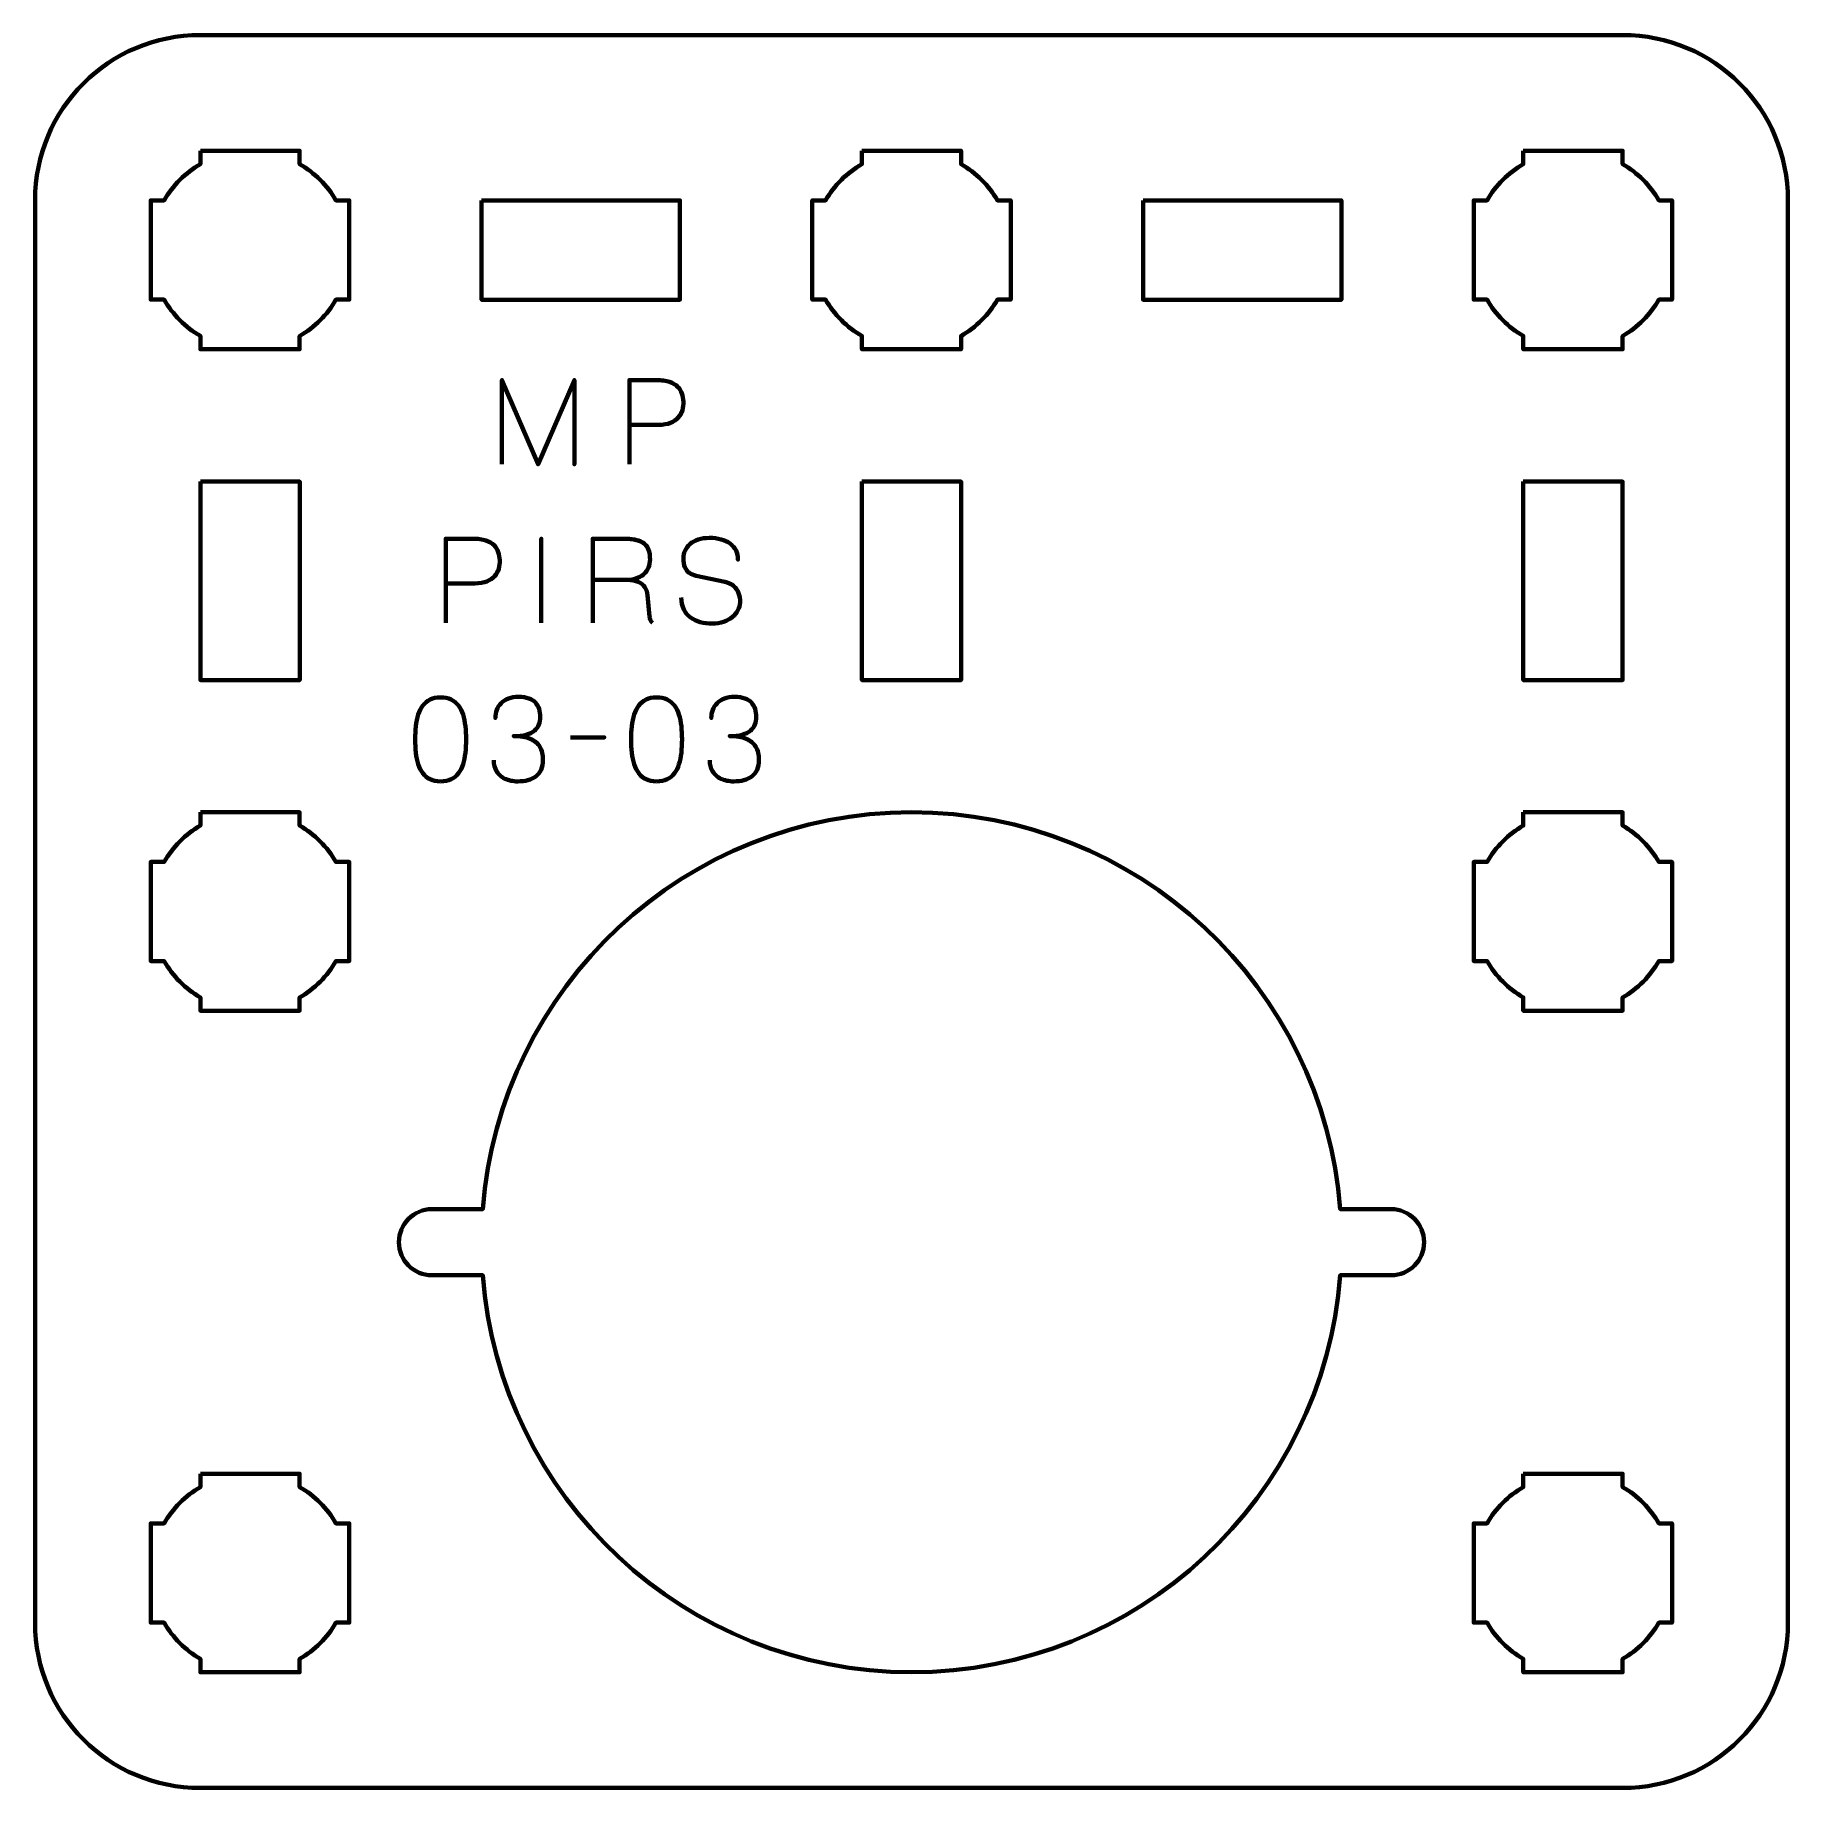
# Model space of a CAD drawing. Header units: centimetres. Extents: x -13.15 to -7.85, y -16.5 to -11.2.
import ezdxf

# ---------------------------------------------------------------- set-up
doc = ezdxf.new("R2010")
doc.units = ezdxf.units.CM
doc.header["$MEASUREMENT"] = 0
doc.layers.add('Layer 1', color=7, linetype='Continuous')

msp = doc.modelspace()

# ---------------------------------------------------------------- linework, layer by layer
at = {"layer": 'Layer 1', "lineweight": 70}
for points, knots in [([(-12.64993, -11.20001), (-12.64993, -11.20001), (-8.35007, -11.20001), (-8.35007, -11.20001), (-8.35007, -11.20001), (-8.07294, -11.20001), (-7.84998, -11.42311), (-7.84998, -11.7001), (-7.84998, -11.7001), (-7.84998, -11.7001), (-7.84998, -16.00003), (-7.84998, -16.00003), (-7.84998, -16.00003), (-7.84998, -16.27704), (-8.07294, -16.49999), (-8.35007, -16.49999), (-8.35007, -16.49999), (-8.35007, -16.49999), (-12.64993, -16.49999), (-12.64993, -16.49999), (-12.64993, -16.49999), (-12.92693, -16.49999), (-13.15002, -16.27704), (-13.15002, -16.00003), (-13.15002, -16.00003), (-13.15002, -16.00003), (-13.15002, -11.7001), (-13.15002, -11.7001), (-13.15002, -11.7001), (-13.15002, -11.42311), (-12.92693, -11.20001), (-12.64993, -11.20001)], [0, 0, 0, 0, 0.125, 0.125, 0.125, 0.125, 0.25, 0.25, 0.25, 0.25, 0.375, 0.375, 0.375, 0.375, 0.5, 0.5, 0.5, 0.5, 0.625, 0.625, 0.625, 0.625, 0.75, 0.75, 0.75, 0.75, 0.875, 0.875, 0.875, 0.875, 1, 1, 1, 1]), ([(-12.65008, -11.55005), (-12.65008, -11.55005), (-12.50077, -11.55005), (-12.50077, -11.55005), (-12.50077, -11.55005), (-12.50077, -11.55005), (-12.5, -11.55004), (-12.5, -11.55004), (-12.5, -11.55004), (-12.5, -11.55004), (-12.49923, -11.55005), (-12.49923, -11.55005), (-12.49923, -11.55005), (-12.49923, -11.55005), (-12.35008, -11.55005), (-12.35008, -11.55005), (-12.35008, -11.55005), (-12.35008, -11.55005), (-12.35008, -11.59015), (-12.35008, -11.59015), (-12.35008, -11.59015), (-12.30451, -11.61649), (-12.26652, -11.65448), (-12.24016, -11.70005), (-12.24016, -11.70005), (-12.24016, -11.70005), (-12.20007, -11.70005), (-12.20007, -11.70005), (-12.20007, -11.70005), (-12.20007, -11.70005), (-12.20007, -11.8441), (-12.20007, -11.8441), (-12.20007, -11.8441), (-12.20007, -11.8441), (-12.20001, -11.85004), (-12.20001, -11.85004), (-12.20001, -11.85004), (-12.20001, -11.85004), (-12.20007, -11.85598), (-12.20007, -11.85598), (-12.20007, -11.85598), (-12.20007, -11.85598), (-12.20007, -12.00005), (-12.20007, -12.00005), (-12.20007, -12.00005), (-12.20007, -12.00005), (-12.24014, -12.00005), (-12.24014, -12.00005), (-12.24014, -12.00005), (-12.2665, -12.04563), (-12.3045, -12.08362), (-12.35008, -12.10996), (-12.35008, -12.10996), (-12.35008, -12.10996), (-12.35008, -12.15004), (-12.35008, -12.15004), (-12.35008, -12.15004), (-12.35008, -12.15004), (-12.5, -12.15004), (-12.5, -12.15004), (-12.5, -12.15004), (-12.5, -12.15004), (-12.65008, -12.15004), (-12.65008, -12.15004), (-12.65008, -12.15004), (-12.65008, -12.15004), (-12.65008, -12.10985), (-12.65008, -12.10985), (-12.65008, -12.10985), (-12.69558, -12.08351), (-12.73352, -12.04557), (-12.75985, -12.00005), (-12.75985, -12.00005), (-12.75985, -12.00005), (-12.80006, -12.00005), (-12.80006, -12.00005), (-12.80006, -12.00005), (-12.80006, -12.00005), (-12.80006, -11.70005), (-12.80006, -11.70005), (-12.80006, -11.70005), (-12.80006, -11.70005), (-12.75983, -11.70005), (-12.75983, -11.70005), (-12.75983, -11.70005), (-12.7335, -11.65455), (-12.69557, -11.61659), (-12.65008, -11.59025), (-12.65008, -11.59025), (-12.65008, -11.59025), (-12.65008, -11.55005), (-12.65008, -11.55005)], [0, 0, 0, 0, 0.0434783, 0.0434783, 0.0434783, 0.0434783, 0.0869565, 0.0869565, 0.0869565, 0.0869565, 0.1304348, 0.1304348, 0.1304348, 0.1304348, 0.173913, 0.173913, 0.173913, 0.173913, 0.2173913, 0.2173913, 0.2173913, 0.2173913, 0.2608696, 0.2608696, 0.2608696, 0.2608696, 0.3043478, 0.3043478, 0.3043478, 0.3043478, 0.3478261, 0.3478261, 0.3478261, 0.3478261, 0.3913043, 0.3913043, 0.3913043, 0.3913043, 0.4347826, 0.4347826, 0.4347826, 0.4347826, 0.4782609, 0.4782609, 0.4782609, 0.4782609, 0.5217391, 0.5217391, 0.5217391, 0.5217391, 0.5652174, 0.5652174, 0.5652174, 0.5652174, 0.6086957, 0.6086957, 0.6086957, 0.6086957, 0.6521739, 0.6521739, 0.6521739, 0.6521739, 0.6956522, 0.6956522, 0.6956522, 0.6956522, 0.7391304, 0.7391304, 0.7391304, 0.7391304, 0.7826087, 0.7826087, 0.7826087, 0.7826087, 0.826087, 0.826087, 0.826087, 0.826087, 0.8695652, 0.8695652, 0.8695652, 0.8695652, 0.9130435, 0.9130435, 0.9130435, 0.9130435, 0.9565217, 0.9565217, 0.9565217, 0.9565217, 1, 1, 1, 1]), ([(-10.65008, -11.55005), (-10.65008, -11.55005), (-10.50077, -11.55005), (-10.50077, -11.55005), (-10.50077, -11.55005), (-10.50077, -11.55005), (-10.5, -11.55004), (-10.5, -11.55004), (-10.5, -11.55004), (-10.5, -11.55004), (-10.49923, -11.55005), (-10.49923, -11.55005), (-10.49923, -11.55005), (-10.49923, -11.55005), (-10.35008, -11.55005), (-10.35008, -11.55005), (-10.35008, -11.55005), (-10.35008, -11.55005), (-10.35008, -11.59015), (-10.35008, -11.59015), (-10.35008, -11.59015), (-10.30451, -11.61649), (-10.26652, -11.65448), (-10.24016, -11.70005), (-10.24016, -11.70005), (-10.24016, -11.70005), (-10.20007, -11.70005), (-10.20007, -11.70005), (-10.20007, -11.70005), (-10.20007, -11.70005), (-10.20007, -11.8441), (-10.20007, -11.8441), (-10.20007, -11.8441), (-10.20007, -11.8441), (-10.20001, -11.85004), (-10.20001, -11.85004), (-10.20001, -11.85004), (-10.20001, -11.85004), (-10.20007, -11.85598), (-10.20007, -11.85598), (-10.20007, -11.85598), (-10.20007, -11.85598), (-10.20007, -12.00005), (-10.20007, -12.00005), (-10.20007, -12.00005), (-10.20007, -12.00005), (-10.24014, -12.00005), (-10.24014, -12.00005), (-10.24014, -12.00005), (-10.2665, -12.04563), (-10.3045, -12.08362), (-10.35008, -12.10996), (-10.35008, -12.10996), (-10.35008, -12.10996), (-10.35008, -12.15004), (-10.35008, -12.15004), (-10.35008, -12.15004), (-10.35008, -12.15004), (-10.5, -12.15004), (-10.5, -12.15004), (-10.5, -12.15004), (-10.5, -12.15004), (-10.65008, -12.15004), (-10.65008, -12.15004), (-10.65008, -12.15004), (-10.65008, -12.15004), (-10.65008, -12.10985), (-10.65008, -12.10985), (-10.65008, -12.10985), (-10.69558, -12.08351), (-10.73352, -12.04557), (-10.75985, -12.00005), (-10.75985, -12.00005), (-10.75985, -12.00005), (-10.80006, -12.00005), (-10.80006, -12.00005), (-10.80006, -12.00005), (-10.80006, -12.00005), (-10.80006, -11.70005), (-10.80006, -11.70005), (-10.80006, -11.70005), (-10.80006, -11.70005), (-10.75983, -11.70005), (-10.75983, -11.70005), (-10.75983, -11.70005), (-10.7335, -11.65455), (-10.69557, -11.61659), (-10.65008, -11.59025), (-10.65008, -11.59025), (-10.65008, -11.59025), (-10.65008, -11.55005), (-10.65008, -11.55005)], [0, 0, 0, 0, 0.0434783, 0.0434783, 0.0434783, 0.0434783, 0.0869565, 0.0869565, 0.0869565, 0.0869565, 0.1304348, 0.1304348, 0.1304348, 0.1304348, 0.173913, 0.173913, 0.173913, 0.173913, 0.2173913, 0.2173913, 0.2173913, 0.2173913, 0.2608696, 0.2608696, 0.2608696, 0.2608696, 0.3043478, 0.3043478, 0.3043478, 0.3043478, 0.3478261, 0.3478261, 0.3478261, 0.3478261, 0.3913043, 0.3913043, 0.3913043, 0.3913043, 0.4347826, 0.4347826, 0.4347826, 0.4347826, 0.4782609, 0.4782609, 0.4782609, 0.4782609, 0.5217391, 0.5217391, 0.5217391, 0.5217391, 0.5652174, 0.5652174, 0.5652174, 0.5652174, 0.6086957, 0.6086957, 0.6086957, 0.6086957, 0.6521739, 0.6521739, 0.6521739, 0.6521739, 0.6956522, 0.6956522, 0.6956522, 0.6956522, 0.7391304, 0.7391304, 0.7391304, 0.7391304, 0.7826087, 0.7826087, 0.7826087, 0.7826087, 0.826087, 0.826087, 0.826087, 0.826087, 0.8695652, 0.8695652, 0.8695652, 0.8695652, 0.9130435, 0.9130435, 0.9130435, 0.9130435, 0.9565217, 0.9565217, 0.9565217, 0.9565217, 1, 1, 1, 1]), ([(-8.65008, -11.55005), (-8.65008, -11.55005), (-8.50077, -11.55005), (-8.50077, -11.55005), (-8.50077, -11.55005), (-8.50077, -11.55005), (-8.5, -11.55004), (-8.5, -11.55004), (-8.5, -11.55004), (-8.5, -11.55004), (-8.49923, -11.55005), (-8.49923, -11.55005), (-8.49923, -11.55005), (-8.49923, -11.55005), (-8.35008, -11.55005), (-8.35008, -11.55005), (-8.35008, -11.55005), (-8.35008, -11.55005), (-8.35008, -11.59015), (-8.35008, -11.59015), (-8.35008, -11.59015), (-8.30451, -11.61649), (-8.26652, -11.65448), (-8.24016, -11.70005), (-8.24016, -11.70005), (-8.24016, -11.70005), (-8.20007, -11.70005), (-8.20007, -11.70005), (-8.20007, -11.70005), (-8.20007, -11.70005), (-8.20007, -11.8441), (-8.20007, -11.8441), (-8.20007, -11.8441), (-8.20007, -11.8441), (-8.20001, -11.85004), (-8.20001, -11.85004), (-8.20001, -11.85004), (-8.20001, -11.85004), (-8.20007, -11.85598), (-8.20007, -11.85598), (-8.20007, -11.85598), (-8.20007, -11.85598), (-8.20007, -12.00005), (-8.20007, -12.00005), (-8.20007, -12.00005), (-8.20007, -12.00005), (-8.24014, -12.00005), (-8.24014, -12.00005), (-8.24014, -12.00005), (-8.2665, -12.04563), (-8.3045, -12.08362), (-8.35008, -12.10996), (-8.35008, -12.10996), (-8.35008, -12.10996), (-8.35008, -12.15004), (-8.35008, -12.15004), (-8.35008, -12.15004), (-8.35008, -12.15004), (-8.5, -12.15004), (-8.5, -12.15004), (-8.5, -12.15004), (-8.5, -12.15004), (-8.65008, -12.15004), (-8.65008, -12.15004), (-8.65008, -12.15004), (-8.65008, -12.15004), (-8.65008, -12.10985), (-8.65008, -12.10985), (-8.65008, -12.10985), (-8.69558, -12.08351), (-8.73352, -12.04557), (-8.75985, -12.00005), (-8.75985, -12.00005), (-8.75985, -12.00005), (-8.80006, -12.00005), (-8.80006, -12.00005), (-8.80006, -12.00005), (-8.80006, -12.00005), (-8.80006, -11.70005), (-8.80006, -11.70005), (-8.80006, -11.70005), (-8.80006, -11.70005), (-8.75983, -11.70005), (-8.75983, -11.70005), (-8.75983, -11.70005), (-8.7335, -11.65455), (-8.69557, -11.61659), (-8.65008, -11.59025), (-8.65008, -11.59025), (-8.65008, -11.59025), (-8.65008, -11.55005), (-8.65008, -11.55005)], [0, 0, 0, 0, 0.0434783, 0.0434783, 0.0434783, 0.0434783, 0.0869565, 0.0869565, 0.0869565, 0.0869565, 0.1304348, 0.1304348, 0.1304348, 0.1304348, 0.173913, 0.173913, 0.173913, 0.173913, 0.2173913, 0.2173913, 0.2173913, 0.2173913, 0.2608696, 0.2608696, 0.2608696, 0.2608696, 0.3043478, 0.3043478, 0.3043478, 0.3043478, 0.3478261, 0.3478261, 0.3478261, 0.3478261, 0.3913043, 0.3913043, 0.3913043, 0.3913043, 0.4347826, 0.4347826, 0.4347826, 0.4347826, 0.4782609, 0.4782609, 0.4782609, 0.4782609, 0.5217391, 0.5217391, 0.5217391, 0.5217391, 0.5652174, 0.5652174, 0.5652174, 0.5652174, 0.6086957, 0.6086957, 0.6086957, 0.6086957, 0.6521739, 0.6521739, 0.6521739, 0.6521739, 0.6956522, 0.6956522, 0.6956522, 0.6956522, 0.7391304, 0.7391304, 0.7391304, 0.7391304, 0.7826087, 0.7826087, 0.7826087, 0.7826087, 0.826087, 0.826087, 0.826087, 0.826087, 0.8695652, 0.8695652, 0.8695652, 0.8695652, 0.9130435, 0.9130435, 0.9130435, 0.9130435, 0.9565217, 0.9565217, 0.9565217, 0.9565217, 1, 1, 1, 1]), ([(-11.79998, -11.70011), (-11.79998, -11.70011), (-11.19998, -11.70011), (-11.19998, -11.70011), (-11.19998, -11.70011), (-11.19998, -11.70011), (-11.19998, -12.00011), (-11.19998, -12.00011), (-11.19998, -12.00011), (-11.19998, -12.00011), (-11.79998, -12.00011), (-11.79998, -12.00011), (-11.79998, -12.00011), (-11.79998, -12.00011), (-11.79998, -11.70011), (-11.79998, -11.70011)], [0, 0, 0, 0, 0.25, 0.25, 0.25, 0.25, 0.5, 0.5, 0.5, 0.5, 0.75, 0.75, 0.75, 0.75, 1, 1, 1, 1]), ([(-9.80002, -11.70011), (-9.80002, -11.70011), (-9.20002, -11.70011), (-9.20002, -11.70011), (-9.20002, -11.70011), (-9.20002, -11.70011), (-9.20002, -12.00011), (-9.20002, -12.00011), (-9.20002, -12.00011), (-9.20002, -12.00011), (-9.80002, -12.00011), (-9.80002, -12.00011), (-9.80002, -12.00011), (-9.80002, -12.00011), (-9.80002, -11.70011), (-9.80002, -11.70011)], [0, 0, 0, 0, 0.25, 0.25, 0.25, 0.25, 0.5, 0.5, 0.5, 0.5, 0.75, 0.75, 0.75, 0.75, 1, 1, 1, 1]), ([(-12.64993, -12.55006), (-12.64993, -12.55006), (-12.34992, -12.55006), (-12.34992, -12.55006), (-12.34992, -12.55006), (-12.34992, -12.55006), (-12.34992, -13.15005), (-12.34992, -13.15005), (-12.34992, -13.15005), (-12.34992, -13.15005), (-12.64993, -13.15005), (-12.64993, -13.15005), (-12.64993, -13.15005), (-12.64993, -13.15005), (-12.64993, -12.55006), (-12.64993, -12.55006)], [0, 0, 0, 0, 0.25, 0.25, 0.25, 0.25, 0.5, 0.5, 0.5, 0.5, 0.75, 0.75, 0.75, 0.75, 1, 1, 1, 1]), ([(-10.65, -12.55006), (-10.65, -12.55006), (-10.35, -12.55006), (-10.35, -12.55006), (-10.35, -12.55006), (-10.35, -12.55006), (-10.35, -13.15005), (-10.35, -13.15005), (-10.35, -13.15005), (-10.35, -13.15005), (-10.65, -13.15005), (-10.65, -13.15005), (-10.65, -13.15005), (-10.65, -13.15005), (-10.65, -12.55006), (-10.65, -12.55006)], [0, 0, 0, 0, 0.25, 0.25, 0.25, 0.25, 0.5, 0.5, 0.5, 0.5, 0.75, 0.75, 0.75, 0.75, 1, 1, 1, 1]), ([(-8.65007, -12.55006), (-8.65007, -12.55006), (-8.35007, -12.55006), (-8.35007, -12.55006), (-8.35007, -12.55006), (-8.35007, -12.55006), (-8.35007, -13.15005), (-8.35007, -13.15005), (-8.35007, -13.15005), (-8.35007, -13.15005), (-8.65007, -13.15005), (-8.65007, -13.15005), (-8.65007, -13.15005), (-8.65007, -13.15005), (-8.65007, -12.55006), (-8.65007, -12.55006)], [0, 0, 0, 0, 0.25, 0.25, 0.25, 0.25, 0.5, 0.5, 0.5, 0.5, 0.75, 0.75, 0.75, 0.75, 1, 1, 1, 1]), ([(-12.65008, -13.55005), (-12.65008, -13.55005), (-12.50077, -13.55005), (-12.50077, -13.55005), (-12.50077, -13.55005), (-12.50077, -13.55005), (-12.5, -13.55004), (-12.5, -13.55004), (-12.5, -13.55004), (-12.5, -13.55004), (-12.49923, -13.55005), (-12.49923, -13.55005), (-12.49923, -13.55005), (-12.49923, -13.55005), (-12.35008, -13.55005), (-12.35008, -13.55005), (-12.35008, -13.55005), (-12.35008, -13.55005), (-12.35008, -13.59015), (-12.35008, -13.59015), (-12.35008, -13.59015), (-12.30451, -13.61649), (-12.26652, -13.65448), (-12.24016, -13.70005), (-12.24016, -13.70005), (-12.24016, -13.70005), (-12.20007, -13.70005), (-12.20007, -13.70005), (-12.20007, -13.70005), (-12.20007, -13.70005), (-12.20007, -13.8441), (-12.20007, -13.8441), (-12.20007, -13.8441), (-12.20007, -13.8441), (-12.20001, -13.85004), (-12.20001, -13.85004), (-12.20001, -13.85004), (-12.20001, -13.85004), (-12.20007, -13.85598), (-12.20007, -13.85598), (-12.20007, -13.85598), (-12.20007, -13.85598), (-12.20007, -14.00005), (-12.20007, -14.00005), (-12.20007, -14.00005), (-12.20007, -14.00005), (-12.24014, -14.00005), (-12.24014, -14.00005), (-12.24014, -14.00005), (-12.2665, -14.04563), (-12.3045, -14.08362), (-12.35008, -14.10996), (-12.35008, -14.10996), (-12.35008, -14.10996), (-12.35008, -14.15004), (-12.35008, -14.15004), (-12.35008, -14.15004), (-12.35008, -14.15004), (-12.5, -14.15004), (-12.5, -14.15004), (-12.5, -14.15004), (-12.5, -14.15004), (-12.65008, -14.15004), (-12.65008, -14.15004), (-12.65008, -14.15004), (-12.65008, -14.15004), (-12.65008, -14.10985), (-12.65008, -14.10985), (-12.65008, -14.10985), (-12.69558, -14.08351), (-12.73352, -14.04557), (-12.75985, -14.00005), (-12.75985, -14.00005), (-12.75985, -14.00005), (-12.80006, -14.00005), (-12.80006, -14.00005), (-12.80006, -14.00005), (-12.80006, -14.00005), (-12.80006, -13.70005), (-12.80006, -13.70005), (-12.80006, -13.70005), (-12.80006, -13.70005), (-12.75983, -13.70005), (-12.75983, -13.70005), (-12.75983, -13.70005), (-12.7335, -13.65455), (-12.69557, -13.61659), (-12.65008, -13.59025), (-12.65008, -13.59025), (-12.65008, -13.59025), (-12.65008, -13.55005), (-12.65008, -13.55005)], [0, 0, 0, 0, 0.0434783, 0.0434783, 0.0434783, 0.0434783, 0.0869565, 0.0869565, 0.0869565, 0.0869565, 0.1304348, 0.1304348, 0.1304348, 0.1304348, 0.173913, 0.173913, 0.173913, 0.173913, 0.2173913, 0.2173913, 0.2173913, 0.2173913, 0.2608696, 0.2608696, 0.2608696, 0.2608696, 0.3043478, 0.3043478, 0.3043478, 0.3043478, 0.3478261, 0.3478261, 0.3478261, 0.3478261, 0.3913043, 0.3913043, 0.3913043, 0.3913043, 0.4347826, 0.4347826, 0.4347826, 0.4347826, 0.4782609, 0.4782609, 0.4782609, 0.4782609, 0.5217391, 0.5217391, 0.5217391, 0.5217391, 0.5652174, 0.5652174, 0.5652174, 0.5652174, 0.6086957, 0.6086957, 0.6086957, 0.6086957, 0.6521739, 0.6521739, 0.6521739, 0.6521739, 0.6956522, 0.6956522, 0.6956522, 0.6956522, 0.7391304, 0.7391304, 0.7391304, 0.7391304, 0.7826087, 0.7826087, 0.7826087, 0.7826087, 0.826087, 0.826087, 0.826087, 0.826087, 0.8695652, 0.8695652, 0.8695652, 0.8695652, 0.9130435, 0.9130435, 0.9130435, 0.9130435, 0.9565217, 0.9565217, 0.9565217, 0.9565217, 1, 1, 1, 1]), ([(-8.65008, -13.55005), (-8.65008, -13.55005), (-8.50077, -13.55005), (-8.50077, -13.55005), (-8.50077, -13.55005), (-8.50077, -13.55005), (-8.5, -13.55004), (-8.5, -13.55004), (-8.5, -13.55004), (-8.5, -13.55004), (-8.49923, -13.55005), (-8.49923, -13.55005), (-8.49923, -13.55005), (-8.49923, -13.55005), (-8.35008, -13.55005), (-8.35008, -13.55005), (-8.35008, -13.55005), (-8.35008, -13.55005), (-8.35008, -13.59015), (-8.35008, -13.59015), (-8.35008, -13.59015), (-8.30451, -13.61649), (-8.26652, -13.65448), (-8.24016, -13.70005), (-8.24016, -13.70005), (-8.24016, -13.70005), (-8.20007, -13.70005), (-8.20007, -13.70005), (-8.20007, -13.70005), (-8.20007, -13.70005), (-8.20007, -13.8441), (-8.20007, -13.8441), (-8.20007, -13.8441), (-8.20007, -13.8441), (-8.20001, -13.85004), (-8.20001, -13.85004), (-8.20001, -13.85004), (-8.20001, -13.85004), (-8.20007, -13.85598), (-8.20007, -13.85598), (-8.20007, -13.85598), (-8.20007, -13.85598), (-8.20007, -14.00005), (-8.20007, -14.00005), (-8.20007, -14.00005), (-8.20007, -14.00005), (-8.24014, -14.00005), (-8.24014, -14.00005), (-8.24014, -14.00005), (-8.2665, -14.04563), (-8.3045, -14.08362), (-8.35008, -14.10996), (-8.35008, -14.10996), (-8.35008, -14.10996), (-8.35008, -14.15004), (-8.35008, -14.15004), (-8.35008, -14.15004), (-8.35008, -14.15004), (-8.5, -14.15004), (-8.5, -14.15004), (-8.5, -14.15004), (-8.5, -14.15004), (-8.65008, -14.15004), (-8.65008, -14.15004), (-8.65008, -14.15004), (-8.65008, -14.15004), (-8.65008, -14.10985), (-8.65008, -14.10985), (-8.65008, -14.10985), (-8.69558, -14.08351), (-8.73352, -14.04557), (-8.75985, -14.00005), (-8.75985, -14.00005), (-8.75985, -14.00005), (-8.80006, -14.00005), (-8.80006, -14.00005), (-8.80006, -14.00005), (-8.80006, -14.00005), (-8.80006, -13.70005), (-8.80006, -13.70005), (-8.80006, -13.70005), (-8.80006, -13.70005), (-8.75983, -13.70005), (-8.75983, -13.70005), (-8.75983, -13.70005), (-8.7335, -13.65455), (-8.69557, -13.61659), (-8.65008, -13.59025), (-8.65008, -13.59025), (-8.65008, -13.59025), (-8.65008, -13.55005), (-8.65008, -13.55005)], [0, 0, 0, 0, 0.0434783, 0.0434783, 0.0434783, 0.0434783, 0.0869565, 0.0869565, 0.0869565, 0.0869565, 0.1304348, 0.1304348, 0.1304348, 0.1304348, 0.173913, 0.173913, 0.173913, 0.173913, 0.2173913, 0.2173913, 0.2173913, 0.2173913, 0.2608696, 0.2608696, 0.2608696, 0.2608696, 0.3043478, 0.3043478, 0.3043478, 0.3043478, 0.3478261, 0.3478261, 0.3478261, 0.3478261, 0.3913043, 0.3913043, 0.3913043, 0.3913043, 0.4347826, 0.4347826, 0.4347826, 0.4347826, 0.4782609, 0.4782609, 0.4782609, 0.4782609, 0.5217391, 0.5217391, 0.5217391, 0.5217391, 0.5652174, 0.5652174, 0.5652174, 0.5652174, 0.6086957, 0.6086957, 0.6086957, 0.6086957, 0.6521739, 0.6521739, 0.6521739, 0.6521739, 0.6956522, 0.6956522, 0.6956522, 0.6956522, 0.7391304, 0.7391304, 0.7391304, 0.7391304, 0.7826087, 0.7826087, 0.7826087, 0.7826087, 0.826087, 0.826087, 0.826087, 0.826087, 0.8695652, 0.8695652, 0.8695652, 0.8695652, 0.9130435, 0.9130435, 0.9130435, 0.9130435, 0.9565217, 0.9565217, 0.9565217, 0.9565217, 1, 1, 1, 1]), ([(-12.65008, -15.55005), (-12.65008, -15.55005), (-12.50077, -15.55005), (-12.50077, -15.55005), (-12.50077, -15.55005), (-12.50077, -15.55005), (-12.5, -15.55004), (-12.5, -15.55004), (-12.5, -15.55004), (-12.5, -15.55004), (-12.49923, -15.55005), (-12.49923, -15.55005), (-12.49923, -15.55005), (-12.49923, -15.55005), (-12.35008, -15.55005), (-12.35008, -15.55005), (-12.35008, -15.55005), (-12.35008, -15.55005), (-12.35008, -15.59015), (-12.35008, -15.59015), (-12.35008, -15.59015), (-12.30451, -15.61649), (-12.26652, -15.65448), (-12.24016, -15.70005), (-12.24016, -15.70005), (-12.24016, -15.70005), (-12.20007, -15.70005), (-12.20007, -15.70005), (-12.20007, -15.70005), (-12.20007, -15.70005), (-12.20007, -15.8441), (-12.20007, -15.8441), (-12.20007, -15.8441), (-12.20007, -15.8441), (-12.20001, -15.85004), (-12.20001, -15.85004), (-12.20001, -15.85004), (-12.20001, -15.85004), (-12.20007, -15.85598), (-12.20007, -15.85598), (-12.20007, -15.85598), (-12.20007, -15.85598), (-12.20007, -16.00005), (-12.20007, -16.00005), (-12.20007, -16.00005), (-12.20007, -16.00005), (-12.24014, -16.00005), (-12.24014, -16.00005), (-12.24014, -16.00005), (-12.2665, -16.04563), (-12.3045, -16.08362), (-12.35008, -16.10996), (-12.35008, -16.10996), (-12.35008, -16.10996), (-12.35008, -16.15004), (-12.35008, -16.15004), (-12.35008, -16.15004), (-12.35008, -16.15004), (-12.5, -16.15004), (-12.5, -16.15004), (-12.5, -16.15004), (-12.5, -16.15004), (-12.65008, -16.15004), (-12.65008, -16.15004), (-12.65008, -16.15004), (-12.65008, -16.15004), (-12.65008, -16.10985), (-12.65008, -16.10985), (-12.65008, -16.10985), (-12.69558, -16.08351), (-12.73352, -16.04557), (-12.75985, -16.00005), (-12.75985, -16.00005), (-12.75985, -16.00005), (-12.80006, -16.00005), (-12.80006, -16.00005), (-12.80006, -16.00005), (-12.80006, -16.00005), (-12.80006, -15.70005), (-12.80006, -15.70005), (-12.80006, -15.70005), (-12.80006, -15.70005), (-12.75983, -15.70005), (-12.75983, -15.70005), (-12.75983, -15.70005), (-12.7335, -15.65455), (-12.69557, -15.61659), (-12.65008, -15.59025), (-12.65008, -15.59025), (-12.65008, -15.59025), (-12.65008, -15.55005), (-12.65008, -15.55005)], [0, 0, 0, 0, 0.0434783, 0.0434783, 0.0434783, 0.0434783, 0.0869565, 0.0869565, 0.0869565, 0.0869565, 0.1304348, 0.1304348, 0.1304348, 0.1304348, 0.173913, 0.173913, 0.173913, 0.173913, 0.2173913, 0.2173913, 0.2173913, 0.2173913, 0.2608696, 0.2608696, 0.2608696, 0.2608696, 0.3043478, 0.3043478, 0.3043478, 0.3043478, 0.3478261, 0.3478261, 0.3478261, 0.3478261, 0.3913043, 0.3913043, 0.3913043, 0.3913043, 0.4347826, 0.4347826, 0.4347826, 0.4347826, 0.4782609, 0.4782609, 0.4782609, 0.4782609, 0.5217391, 0.5217391, 0.5217391, 0.5217391, 0.5652174, 0.5652174, 0.5652174, 0.5652174, 0.6086957, 0.6086957, 0.6086957, 0.6086957, 0.6521739, 0.6521739, 0.6521739, 0.6521739, 0.6956522, 0.6956522, 0.6956522, 0.6956522, 0.7391304, 0.7391304, 0.7391304, 0.7391304, 0.7826087, 0.7826087, 0.7826087, 0.7826087, 0.826087, 0.826087, 0.826087, 0.826087, 0.8695652, 0.8695652, 0.8695652, 0.8695652, 0.9130435, 0.9130435, 0.9130435, 0.9130435, 0.9565217, 0.9565217, 0.9565217, 0.9565217, 1, 1, 1, 1]), ([(-8.65008, -15.55005), (-8.65008, -15.55005), (-8.50077, -15.55005), (-8.50077, -15.55005), (-8.50077, -15.55005), (-8.50077, -15.55005), (-8.5, -15.55004), (-8.5, -15.55004), (-8.5, -15.55004), (-8.5, -15.55004), (-8.49923, -15.55005), (-8.49923, -15.55005), (-8.49923, -15.55005), (-8.49923, -15.55005), (-8.35008, -15.55005), (-8.35008, -15.55005), (-8.35008, -15.55005), (-8.35008, -15.55005), (-8.35008, -15.59015), (-8.35008, -15.59015), (-8.35008, -15.59015), (-8.30451, -15.61649), (-8.26652, -15.65448), (-8.24016, -15.70005), (-8.24016, -15.70005), (-8.24016, -15.70005), (-8.20007, -15.70005), (-8.20007, -15.70005), (-8.20007, -15.70005), (-8.20007, -15.70005), (-8.20007, -15.8441), (-8.20007, -15.8441), (-8.20007, -15.8441), (-8.20007, -15.8441), (-8.20001, -15.85004), (-8.20001, -15.85004), (-8.20001, -15.85004), (-8.20001, -15.85004), (-8.20007, -15.85598), (-8.20007, -15.85598), (-8.20007, -15.85598), (-8.20007, -15.85598), (-8.20007, -16.00005), (-8.20007, -16.00005), (-8.20007, -16.00005), (-8.20007, -16.00005), (-8.24014, -16.00005), (-8.24014, -16.00005), (-8.24014, -16.00005), (-8.2665, -16.04563), (-8.3045, -16.08362), (-8.35008, -16.10996), (-8.35008, -16.10996), (-8.35008, -16.10996), (-8.35008, -16.15004), (-8.35008, -16.15004), (-8.35008, -16.15004), (-8.35008, -16.15004), (-8.5, -16.15004), (-8.5, -16.15004), (-8.5, -16.15004), (-8.5, -16.15004), (-8.65008, -16.15004), (-8.65008, -16.15004), (-8.65008, -16.15004), (-8.65008, -16.15004), (-8.65008, -16.10985), (-8.65008, -16.10985), (-8.65008, -16.10985), (-8.69558, -16.08351), (-8.73352, -16.04557), (-8.75985, -16.00005), (-8.75985, -16.00005), (-8.75985, -16.00005), (-8.80006, -16.00005), (-8.80006, -16.00005), (-8.80006, -16.00005), (-8.80006, -16.00005), (-8.80006, -15.70005), (-8.80006, -15.70005), (-8.80006, -15.70005), (-8.80006, -15.70005), (-8.75983, -15.70005), (-8.75983, -15.70005), (-8.75983, -15.70005), (-8.7335, -15.65455), (-8.69557, -15.61659), (-8.65008, -15.59025), (-8.65008, -15.59025), (-8.65008, -15.59025), (-8.65008, -15.55005), (-8.65008, -15.55005)], [0, 0, 0, 0, 0.0434783, 0.0434783, 0.0434783, 0.0434783, 0.0869565, 0.0869565, 0.0869565, 0.0869565, 0.1304348, 0.1304348, 0.1304348, 0.1304348, 0.173913, 0.173913, 0.173913, 0.173913, 0.2173913, 0.2173913, 0.2173913, 0.2173913, 0.2608696, 0.2608696, 0.2608696, 0.2608696, 0.3043478, 0.3043478, 0.3043478, 0.3043478, 0.3478261, 0.3478261, 0.3478261, 0.3478261, 0.3913043, 0.3913043, 0.3913043, 0.3913043, 0.4347826, 0.4347826, 0.4347826, 0.4347826, 0.4782609, 0.4782609, 0.4782609, 0.4782609, 0.5217391, 0.5217391, 0.5217391, 0.5217391, 0.5652174, 0.5652174, 0.5652174, 0.5652174, 0.6086957, 0.6086957, 0.6086957, 0.6086957, 0.6521739, 0.6521739, 0.6521739, 0.6521739, 0.6956522, 0.6956522, 0.6956522, 0.6956522, 0.7391304, 0.7391304, 0.7391304, 0.7391304, 0.7826087, 0.7826087, 0.7826087, 0.7826087, 0.826087, 0.826087, 0.826087, 0.826087, 0.8695652, 0.8695652, 0.8695652, 0.8695652, 0.9130435, 0.9130435, 0.9130435, 0.9130435, 0.9565217, 0.9565217, 0.9565217, 0.9565217, 1, 1, 1, 1])]:
    msp.add_open_spline(points, degree=3, knots=knots, dxfattribs=at)
at = {"layer": 'Layer 1', "color": 30, "lineweight": 70}
for points, knots in [([(-11.73836, -12.4978), (-11.73836, -12.4978), (-11.73836, -12.24345), (-11.73836, -12.24345), (-11.73836, -12.24345), (-11.73836, -12.24345), (-11.629, -12.4978), (-11.629, -12.4978), (-11.629, -12.4978), (-11.629, -12.4978), (-11.51928, -12.24345), (-11.51928, -12.24345), (-11.51928, -12.24345), (-11.51928, -12.24345), (-11.51928, -12.4978), (-11.51928, -12.4978), (-11.51928, -12.4978), (-11.51928, -12.4978), (-11.51928, -12.24345), (-11.51928, -12.24345), (-11.51928, -12.24345), (-11.51928, -12.24345), (-11.629, -12.4978), (-11.629, -12.4978), (-11.629, -12.4978), (-11.629, -12.4978), (-11.73836, -12.24345), (-11.73836, -12.24345), (-11.73836, -12.24345), (-11.73836, -12.24345), (-11.73836, -12.4978), (-11.73836, -12.4978)], [0, 0, 0, 0, 0.125, 0.125, 0.125, 0.125, 0.25, 0.25, 0.25, 0.25, 0.375, 0.375, 0.375, 0.375, 0.5, 0.5, 0.5, 0.5, 0.625, 0.625, 0.625, 0.625, 0.75, 0.75, 0.75, 0.75, 0.875, 0.875, 0.875, 0.875, 1, 1, 1, 1]), ([(-11.35277, -12.4978), (-11.35277, -12.4978), (-11.35277, -12.24345), (-11.35277, -12.24345), (-11.35277, -12.24345), (-11.35277, -12.24345), (-11.27163, -12.24345), (-11.27163, -12.24345), (-11.27163, -12.24345), (-11.2554, -12.2435), (-11.24206, -12.24533), (-11.23153, -12.24885), (-11.23153, -12.24885), (-11.22106, -12.25232), (-11.21283, -12.25715), (-11.20689, -12.26326), (-11.20689, -12.26326), (-11.20096, -12.26932), (-11.19672, -12.27625), (-11.19414, -12.28407), (-11.19414, -12.28407), (-11.19161, -12.29189), (-11.19014, -12.30007), (-11.18979, -12.30871), (-11.18979, -12.30871), (-11.18937, -12.31735), (-11.19037, -12.32582), (-11.19272, -12.33405), (-11.19272, -12.33405), (-11.19514, -12.34228), (-11.19919, -12.34975), (-11.20501, -12.35645), (-11.20501, -12.35645), (-11.21078, -12.36316), (-11.2186, -12.36851), (-11.22841, -12.37245), (-11.22841, -12.37245), (-11.23823, -12.37644), (-11.2504, -12.37844), (-11.26493, -12.37856), (-11.26493, -12.37856), (-11.26493, -12.37856), (-11.35277, -12.37856), (-11.35277, -12.37856), (-11.35277, -12.37856), (-11.35277, -12.37856), (-11.26493, -12.37856), (-11.26493, -12.37856), (-11.26493, -12.37856), (-11.2507, -12.37844), (-11.23865, -12.37644), (-11.22888, -12.37245), (-11.22888, -12.37245), (-11.21907, -12.36851), (-11.21125, -12.36316), (-11.20537, -12.35645), (-11.20537, -12.35645), (-11.19955, -12.34975), (-11.19537, -12.34228), (-11.1929, -12.33405), (-11.1929, -12.33405), (-11.19043, -12.32582), (-11.18937, -12.31735), (-11.18979, -12.30871), (-11.18979, -12.30871), (-11.19014, -12.30007), (-11.19161, -12.29189), (-11.19425, -12.28407), (-11.19425, -12.28407), (-11.19684, -12.27625), (-11.20119, -12.26932), (-11.20713, -12.26326), (-11.20713, -12.26326), (-11.21313, -12.25715), (-11.22136, -12.25232), (-11.23182, -12.24885), (-11.23182, -12.24885), (-11.24235, -12.24533), (-11.25558, -12.2435), (-11.27163, -12.24345), (-11.27163, -12.24345), (-11.27163, -12.24345), (-11.35277, -12.24345), (-11.35277, -12.24345), (-11.35277, -12.24345), (-11.35277, -12.24345), (-11.35277, -12.4978), (-11.35277, -12.4978)], [0, 0, 0, 0, 0.0454545, 0.0454545, 0.0454545, 0.0454545, 0.0909091, 0.0909091, 0.0909091, 0.0909091, 0.1363636, 0.1363636, 0.1363636, 0.1363636, 0.1818182, 0.1818182, 0.1818182, 0.1818182, 0.2272727, 0.2272727, 0.2272727, 0.2272727, 0.2727273, 0.2727273, 0.2727273, 0.2727273, 0.3181818, 0.3181818, 0.3181818, 0.3181818, 0.3636364, 0.3636364, 0.3636364, 0.3636364, 0.4090909, 0.4090909, 0.4090909, 0.4090909, 0.4545455, 0.4545455, 0.4545455, 0.4545455, 0.5, 0.5, 0.5, 0.5, 0.5454545, 0.5454545, 0.5454545, 0.5454545, 0.5909091, 0.5909091, 0.5909091, 0.5909091, 0.6363636, 0.6363636, 0.6363636, 0.6363636, 0.6818182, 0.6818182, 0.6818182, 0.6818182, 0.7272727, 0.7272727, 0.7272727, 0.7272727, 0.7727273, 0.7727273, 0.7727273, 0.7727273, 0.8181818, 0.8181818, 0.8181818, 0.8181818, 0.8636364, 0.8636364, 0.8636364, 0.8636364, 0.9090909, 0.9090909, 0.9090909, 0.9090909, 0.9545455, 0.9545455, 0.9545455, 0.9545455, 1, 1, 1, 1]), ([(-11.90805, -12.97722), (-11.90805, -12.97722), (-11.90805, -12.72287), (-11.90805, -12.72287), (-11.90805, -12.72287), (-11.90805, -12.72287), (-11.82691, -12.72287), (-11.82691, -12.72287), (-11.82691, -12.72287), (-11.81068, -12.72292), (-11.79734, -12.72475), (-11.78681, -12.72827), (-11.78681, -12.72827), (-11.77634, -12.73174), (-11.76811, -12.73657), (-11.76217, -12.74268), (-11.76217, -12.74268), (-11.75624, -12.74874), (-11.752, -12.75567), (-11.74942, -12.76349), (-11.74942, -12.76349), (-11.74689, -12.77131), (-11.74542, -12.77949), (-11.74507, -12.78813), (-11.74507, -12.78813), (-11.74465, -12.79677), (-11.74565, -12.80524), (-11.748, -12.81347), (-11.748, -12.81347), (-11.75042, -12.8217), (-11.75447, -12.82917), (-11.76029, -12.83587), (-11.76029, -12.83587), (-11.76606, -12.84258), (-11.77388, -12.84793), (-11.78369, -12.85187), (-11.78369, -12.85187), (-11.79351, -12.85586), (-11.80568, -12.85786), (-11.82021, -12.85798), (-11.82021, -12.85798), (-11.82021, -12.85798), (-11.90805, -12.85798), (-11.90805, -12.85798), (-11.90805, -12.85798), (-11.90805, -12.85798), (-11.82021, -12.85798), (-11.82021, -12.85798), (-11.82021, -12.85798), (-11.80598, -12.85786), (-11.79393, -12.85586), (-11.78416, -12.85187), (-11.78416, -12.85187), (-11.77435, -12.84793), (-11.76653, -12.84258), (-11.76065, -12.83587), (-11.76065, -12.83587), (-11.75483, -12.82917), (-11.75065, -12.8217), (-11.74818, -12.81347), (-11.74818, -12.81347), (-11.74571, -12.80524), (-11.74465, -12.79677), (-11.74507, -12.78813), (-11.74507, -12.78813), (-11.74542, -12.77949), (-11.74689, -12.77131), (-11.74953, -12.76349), (-11.74953, -12.76349), (-11.75212, -12.75567), (-11.75647, -12.74874), (-11.76241, -12.74268), (-11.76241, -12.74268), (-11.76841, -12.73657), (-11.77664, -12.73174), (-11.7871, -12.72827), (-11.7871, -12.72827), (-11.79763, -12.72475), (-11.81086, -12.72292), (-11.82691, -12.72287), (-11.82691, -12.72287), (-11.82691, -12.72287), (-11.90805, -12.72287), (-11.90805, -12.72287), (-11.90805, -12.72287), (-11.90805, -12.72287), (-11.90805, -12.97722), (-11.90805, -12.97722)], [0, 0, 0, 0, 0.0454545, 0.0454545, 0.0454545, 0.0454545, 0.0909091, 0.0909091, 0.0909091, 0.0909091, 0.1363636, 0.1363636, 0.1363636, 0.1363636, 0.1818182, 0.1818182, 0.1818182, 0.1818182, 0.2272727, 0.2272727, 0.2272727, 0.2272727, 0.2727273, 0.2727273, 0.2727273, 0.2727273, 0.3181818, 0.3181818, 0.3181818, 0.3181818, 0.3636364, 0.3636364, 0.3636364, 0.3636364, 0.4090909, 0.4090909, 0.4090909, 0.4090909, 0.4545455, 0.4545455, 0.4545455, 0.4545455, 0.5, 0.5, 0.5, 0.5, 0.5454545, 0.5454545, 0.5454545, 0.5454545, 0.5909091, 0.5909091, 0.5909091, 0.5909091, 0.6363636, 0.6363636, 0.6363636, 0.6363636, 0.6818182, 0.6818182, 0.6818182, 0.6818182, 0.7272727, 0.7272727, 0.7272727, 0.7272727, 0.7727273, 0.7727273, 0.7727273, 0.7727273, 0.8181818, 0.8181818, 0.8181818, 0.8181818, 0.8636364, 0.8636364, 0.8636364, 0.8636364, 0.9090909, 0.9090909, 0.9090909, 0.9090909, 0.9545455, 0.9545455, 0.9545455, 0.9545455, 1, 1, 1, 1]), ([(-11.61948, -12.97722), (-11.61948, -12.97722), (-11.61948, -12.72287), (-11.61948, -12.72287), (-11.61948, -12.72287), (-11.61948, -12.72287), (-11.61948, -12.97722), (-11.61948, -12.97722)], [0, 0, 0, 0, 0.5, 0.5, 0.5, 0.5, 1, 1, 1, 1]), ([(-11.4639, -12.97722), (-11.4639, -12.97722), (-11.4639, -12.72287), (-11.4639, -12.72287), (-11.4639, -12.72287), (-11.4639, -12.72287), (-11.37112, -12.72287), (-11.37112, -12.72287), (-11.37112, -12.72287), (-11.35818, -12.72287), (-11.34713, -12.72375), (-11.33802, -12.72545), (-11.33802, -12.72545), (-11.32884, -12.72716), (-11.32126, -12.72963), (-11.31526, -12.73286), (-11.31526, -12.73286), (-11.30926, -12.73609), (-11.30456, -12.74003), (-11.30109, -12.74468), (-11.30109, -12.74468), (-11.29756, -12.74927), (-11.29509, -12.7545), (-11.29351, -12.76032), (-11.29351, -12.76032), (-11.29192, -12.76614), (-11.29098, -12.77243), (-11.29068, -12.77931), (-11.29068, -12.77931), (-11.29027, -12.78795), (-11.29121, -12.7963), (-11.29345, -12.80436), (-11.29345, -12.80436), (-11.29574, -12.81247), (-11.29968, -12.8197), (-11.30527, -12.82617), (-11.30527, -12.82617), (-11.31091, -12.83264), (-11.3185, -12.83775), (-11.32814, -12.84158), (-11.32814, -12.84158), (-11.33778, -12.84534), (-11.34972, -12.84734), (-11.36406, -12.8474), (-11.36406, -12.8474), (-11.36406, -12.8474), (-11.4639, -12.8474), (-11.4639, -12.8474), (-11.4639, -12.8474), (-11.4639, -12.8474), (-11.36406, -12.8474), (-11.36406, -12.8474), (-11.36406, -12.8474), (-11.35001, -12.84734), (-11.33819, -12.84534), (-11.32861, -12.84158), (-11.32861, -12.84158), (-11.31902, -12.83775), (-11.31138, -12.83264), (-11.30568, -12.82617), (-11.30568, -12.82617), (-11.29997, -12.8197), (-11.29598, -12.81247), (-11.29362, -12.80436), (-11.29362, -12.80436), (-11.29127, -12.7963), (-11.29027, -12.78795), (-11.29068, -12.77931), (-11.29068, -12.77931), (-11.29104, -12.77073), (-11.29251, -12.76296), (-11.29509, -12.75603), (-11.29509, -12.75603), (-11.29762, -12.74915), (-11.30186, -12.74321), (-11.30774, -12.73827), (-11.30774, -12.73827), (-11.31362, -12.73333), (-11.32173, -12.72951), (-11.33202, -12.72686), (-11.33202, -12.72686), (-11.34231, -12.72422), (-11.35536, -12.72287), (-11.37112, -12.72287), (-11.37112, -12.72287), (-11.37112, -12.72287), (-11.4639, -12.72287), (-11.4639, -12.72287), (-11.4639, -12.72287), (-11.4639, -12.72287), (-11.4639, -12.97722), (-11.4639, -12.97722)], [0, 0, 0, 0, 0.0434783, 0.0434783, 0.0434783, 0.0434783, 0.0869565, 0.0869565, 0.0869565, 0.0869565, 0.1304348, 0.1304348, 0.1304348, 0.1304348, 0.173913, 0.173913, 0.173913, 0.173913, 0.2173913, 0.2173913, 0.2173913, 0.2173913, 0.2608696, 0.2608696, 0.2608696, 0.2608696, 0.3043478, 0.3043478, 0.3043478, 0.3043478, 0.3478261, 0.3478261, 0.3478261, 0.3478261, 0.3913043, 0.3913043, 0.3913043, 0.3913043, 0.4347826, 0.4347826, 0.4347826, 0.4347826, 0.4782609, 0.4782609, 0.4782609, 0.4782609, 0.5217391, 0.5217391, 0.5217391, 0.5217391, 0.5652174, 0.5652174, 0.5652174, 0.5652174, 0.6086957, 0.6086957, 0.6086957, 0.6086957, 0.6521739, 0.6521739, 0.6521739, 0.6521739, 0.6956522, 0.6956522, 0.6956522, 0.6956522, 0.7391304, 0.7391304, 0.7391304, 0.7391304, 0.7826087, 0.7826087, 0.7826087, 0.7826087, 0.826087, 0.826087, 0.826087, 0.826087, 0.8695652, 0.8695652, 0.8695652, 0.8695652, 0.9130435, 0.9130435, 0.9130435, 0.9130435, 0.9565217, 0.9565217, 0.9565217, 0.9565217, 1, 1, 1, 1]), ([(-11.19614, -12.90031), (-11.19602, -12.91437), (-11.19355, -12.92642), (-11.18861, -12.93647), (-11.18861, -12.93647), (-11.18373, -12.94647), (-11.17691, -12.95464), (-11.16833, -12.96099), (-11.16833, -12.96099), (-11.15969, -12.96728), (-11.14975, -12.97193), (-11.13852, -12.97493), (-11.13852, -12.97493), (-11.12735, -12.97787), (-11.11535, -12.97934), (-11.10265, -12.97934), (-11.10265, -12.97934), (-11.08984, -12.97928), (-11.07831, -12.9774), (-11.06802, -12.97381), (-11.06802, -12.97381), (-11.05779, -12.97022), (-11.04903, -12.9654), (-11.04168, -12.95935), (-11.04168, -12.95935), (-11.03439, -12.95329), (-11.02875, -12.94653), (-11.02475, -12.939), (-11.02475, -12.939), (-11.02075, -12.93148), (-11.01863, -12.92377), (-11.01834, -12.91584), (-11.01834, -12.91584), (-11.01799, -12.90543), (-11.01951, -12.8959), (-11.02287, -12.88732), (-11.02287, -12.88732), (-11.02622, -12.87874), (-11.03139, -12.87156), (-11.03839, -12.86568), (-11.03839, -12.86568), (-11.04533, -12.8598), (-11.05409, -12.85569), (-11.06455, -12.85339), (-11.06455, -12.85339), (-11.06455, -12.85339), (-11.15098, -12.8347), (-11.15098, -12.8347), (-11.15098, -12.8347), (-11.1591, -12.83299), (-11.16609, -12.83011), (-11.17186, -12.82611), (-11.17186, -12.82611), (-11.17762, -12.82206), (-11.18209, -12.81647), (-11.18514, -12.8093), (-11.18514, -12.8093), (-11.1882, -12.80218), (-11.18979, -12.79313), (-11.18979, -12.78213), (-11.18979, -12.78213), (-11.18979, -12.77378), (-11.18808, -12.7659), (-11.18462, -12.7585), (-11.18462, -12.7585), (-11.18121, -12.75109), (-11.17615, -12.74456), (-11.1695, -12.7388), (-11.1695, -12.7388), (-11.16286, -12.7331), (-11.15463, -12.72863), (-11.14487, -12.72539), (-11.14487, -12.72539), (-11.13505, -12.7221), (-11.12382, -12.72045), (-11.11112, -12.7204), (-11.11112, -12.7204), (-11.09836, -12.7204), (-11.08666, -12.72187), (-11.07596, -12.72481), (-11.07596, -12.72481), (-11.06532, -12.72775), (-11.05609, -12.73198), (-11.04832, -12.73762), (-11.04832, -12.73762), (-11.04056, -12.74327), (-11.03457, -12.75021), (-11.03045, -12.75832), (-11.03045, -12.75832), (-11.02633, -12.76649), (-11.02439, -12.77584), (-11.02469, -12.78637), (-11.02469, -12.78637), (-11.02439, -12.77584), (-11.02633, -12.76649), (-11.03045, -12.75832), (-11.03045, -12.75832), (-11.03457, -12.75021), (-11.04056, -12.74327), (-11.04832, -12.73762), (-11.04832, -12.73762), (-11.05609, -12.73198), (-11.06532, -12.72775), (-11.07596, -12.72481), (-11.07596, -12.72481), (-11.08666, -12.72187), (-11.09836, -12.7204), (-11.11112, -12.7204), (-11.11112, -12.7204), (-11.12382, -12.72045), (-11.13505, -12.7221), (-11.14487, -12.72539), (-11.14487, -12.72539), (-11.15463, -12.72863), (-11.16286, -12.7331), (-11.1695, -12.7388), (-11.1695, -12.7388), (-11.17615, -12.74456), (-11.18121, -12.75109), (-11.18462, -12.7585), (-11.18462, -12.7585), (-11.18808, -12.7659), (-11.18979, -12.77378), (-11.18979, -12.78213), (-11.18979, -12.78213), (-11.18979, -12.79313), (-11.18826, -12.80218), (-11.18532, -12.80924), (-11.18532, -12.80924), (-11.18232, -12.81635), (-11.17791, -12.82188), (-11.17215, -12.82594), (-11.17215, -12.82594), (-11.16639, -12.82993), (-11.15933, -12.83287), (-11.15098, -12.8347), (-11.15098, -12.8347), (-11.15098, -12.8347), (-11.06455, -12.85339), (-11.06455, -12.85339), (-11.06455, -12.85339), (-11.05385, -12.85569), (-11.04503, -12.8598), (-11.03809, -12.86568), (-11.03809, -12.86568), (-11.0311, -12.87156), (-11.02598, -12.87874), (-11.02269, -12.88732), (-11.02269, -12.88732), (-11.01946, -12.8959), (-11.01799, -12.90543), (-11.01834, -12.91584), (-11.01834, -12.91584), (-11.01863, -12.92377), (-11.02075, -12.93148), (-11.02475, -12.939), (-11.02475, -12.939), (-11.02875, -12.94653), (-11.03439, -12.95329), (-11.04168, -12.95935), (-11.04168, -12.95935), (-11.04903, -12.9654), (-11.05779, -12.97022), (-11.06802, -12.97381), (-11.06802, -12.97381), (-11.07831, -12.9774), (-11.08984, -12.97928), (-11.10265, -12.97934), (-11.10265, -12.97934), (-11.11535, -12.97934), (-11.12735, -12.97787), (-11.13852, -12.97493), (-11.13852, -12.97493), (-11.14975, -12.97193), (-11.15969, -12.96728), (-11.16833, -12.96099), (-11.16833, -12.96099), (-11.17691, -12.95464), (-11.18373, -12.94647), (-11.18861, -12.93647), (-11.18861, -12.93647), (-11.19355, -12.92642), (-11.19602, -12.91437), (-11.19614, -12.90031)], [0, 0, 0, 0, 0.0217391, 0.0217391, 0.0217391, 0.0217391, 0.0434783, 0.0434783, 0.0434783, 0.0434783, 0.0652174, 0.0652174, 0.0652174, 0.0652174, 0.0869565, 0.0869565, 0.0869565, 0.0869565, 0.1086957, 0.1086957, 0.1086957, 0.1086957, 0.1304348, 0.1304348, 0.1304348, 0.1304348, 0.1521739, 0.1521739, 0.1521739, 0.1521739, 0.173913, 0.173913, 0.173913, 0.173913, 0.1956522, 0.1956522, 0.1956522, 0.1956522, 0.2173913, 0.2173913, 0.2173913, 0.2173913, 0.2391304, 0.2391304, 0.2391304, 0.2391304, 0.2608696, 0.2608696, 0.2608696, 0.2608696, 0.2826087, 0.2826087, 0.2826087, 0.2826087, 0.3043478, 0.3043478, 0.3043478, 0.3043478, 0.326087, 0.326087, 0.326087, 0.326087, 0.3478261, 0.3478261, 0.3478261, 0.3478261, 0.3695652, 0.3695652, 0.3695652, 0.3695652, 0.3913043, 0.3913043, 0.3913043, 0.3913043, 0.4130435, 0.4130435, 0.4130435, 0.4130435, 0.4347826, 0.4347826, 0.4347826, 0.4347826, 0.4565217, 0.4565217, 0.4565217, 0.4565217, 0.4782609, 0.4782609, 0.4782609, 0.4782609, 0.5, 0.5, 0.5, 0.5, 0.5217391, 0.5217391, 0.5217391, 0.5217391, 0.5434783, 0.5434783, 0.5434783, 0.5434783, 0.5652174, 0.5652174, 0.5652174, 0.5652174, 0.5869565, 0.5869565, 0.5869565, 0.5869565, 0.6086957, 0.6086957, 0.6086957, 0.6086957, 0.6304348, 0.6304348, 0.6304348, 0.6304348, 0.6521739, 0.6521739, 0.6521739, 0.6521739, 0.673913, 0.673913, 0.673913, 0.673913, 0.6956522, 0.6956522, 0.6956522, 0.6956522, 0.7173913, 0.7173913, 0.7173913, 0.7173913, 0.7391304, 0.7391304, 0.7391304, 0.7391304, 0.7608696, 0.7608696, 0.7608696, 0.7608696, 0.7826087, 0.7826087, 0.7826087, 0.7826087, 0.8043478, 0.8043478, 0.8043478, 0.8043478, 0.826087, 0.826087, 0.826087, 0.826087, 0.8478261, 0.8478261, 0.8478261, 0.8478261, 0.8695652, 0.8695652, 0.8695652, 0.8695652, 0.8913043, 0.8913043, 0.8913043, 0.8913043, 0.9130435, 0.9130435, 0.9130435, 0.9130435, 0.9347826, 0.9347826, 0.9347826, 0.9347826, 0.9565217, 0.9565217, 0.9565217, 0.9565217, 0.9782609, 0.9782609, 0.9782609, 0.9782609, 1, 1, 1, 1]), ([(-11.28292, -12.97722), (-11.28528, -12.97551), (-11.28704, -12.97346), (-11.28833, -12.97105), (-11.28833, -12.97105), (-11.28963, -12.96864), (-11.29051, -12.96623), (-11.29104, -12.96387), (-11.29104, -12.96387), (-11.29151, -12.96158), (-11.29174, -12.95964), (-11.29174, -12.95817), (-11.29174, -12.95817), (-11.29174, -12.95817), (-11.29809, -12.89396), (-11.29809, -12.89396), (-11.29809, -12.89396), (-11.2988, -12.88473), (-11.3015, -12.87662), (-11.30615, -12.86968), (-11.30615, -12.86968), (-11.31085, -12.86268), (-11.31755, -12.85727), (-11.32637, -12.85334), (-11.32637, -12.85334), (-11.33513, -12.84945), (-11.34607, -12.84746), (-11.35912, -12.8474), (-11.35912, -12.8474), (-11.34607, -12.84746), (-11.33513, -12.84945), (-11.32637, -12.85334), (-11.32637, -12.85334), (-11.31755, -12.85727), (-11.31085, -12.86268), (-11.30615, -12.86968), (-11.30615, -12.86968), (-11.3015, -12.87662), (-11.2988, -12.88473), (-11.29809, -12.89396), (-11.29809, -12.89396), (-11.29809, -12.89396), (-11.29174, -12.95817), (-11.29174, -12.95817), (-11.29174, -12.95817), (-11.29174, -12.95964), (-11.29151, -12.96158), (-11.29104, -12.96387), (-11.29104, -12.96387), (-11.29051, -12.96623), (-11.28963, -12.96864), (-11.28833, -12.97105), (-11.28833, -12.97105), (-11.28704, -12.97346), (-11.28528, -12.97551), (-11.28292, -12.97722)], [0, 0, 0, 0, 0.0714286, 0.0714286, 0.0714286, 0.0714286, 0.1428571, 0.1428571, 0.1428571, 0.1428571, 0.2142857, 0.2142857, 0.2142857, 0.2142857, 0.2857143, 0.2857143, 0.2857143, 0.2857143, 0.3571429, 0.3571429, 0.3571429, 0.3571429, 0.4285714, 0.4285714, 0.4285714, 0.4285714, 0.5, 0.5, 0.5, 0.5, 0.5714286, 0.5714286, 0.5714286, 0.5714286, 0.6428571, 0.6428571, 0.6428571, 0.6428571, 0.7142857, 0.7142857, 0.7142857, 0.7142857, 0.7857143, 0.7857143, 0.7857143, 0.7857143, 0.8571429, 0.8571429, 0.8571429, 0.8571429, 0.9285714, 0.9285714, 0.9285714, 0.9285714, 1, 1, 1, 1]), ([(-11.92375, -13.45664), (-11.91141, -13.45658), (-11.90076, -13.45441), (-11.89189, -13.45017), (-11.89189, -13.45017), (-11.88307, -13.44594), (-11.87572, -13.43988), (-11.86984, -13.43218), (-11.86984, -13.43218), (-11.86402, -13.42442), (-11.85943, -13.41525), (-11.85602, -13.40466), (-11.85602, -13.40466), (-11.85267, -13.39408), (-11.85026, -13.3825), (-11.84891, -13.3698), (-11.84891, -13.3698), (-11.84749, -13.3571), (-11.84679, -13.34375), (-11.84685, -13.32964), (-11.84685, -13.32964), (-11.84679, -13.31559), (-11.84749, -13.30224), (-11.84891, -13.2896), (-11.84891, -13.2896), (-11.85026, -13.27696), (-11.85267, -13.26532), (-11.85602, -13.25473), (-11.85602, -13.25473), (-11.85943, -13.24421), (-11.86402, -13.23504), (-11.86984, -13.22722), (-11.86984, -13.22722), (-11.87572, -13.21945), (-11.88307, -13.2134), (-11.89189, -13.20916), (-11.89189, -13.20916), (-11.90076, -13.20487), (-11.91141, -13.2027), (-11.92375, -13.20264), (-11.92375, -13.20264), (-11.9361, -13.2027), (-11.94674, -13.20487), (-11.95562, -13.20916), (-11.95562, -13.20916), (-11.96444, -13.2134), (-11.97179, -13.21945), (-11.97767, -13.22722), (-11.97767, -13.22722), (-11.98349, -13.23504), (-11.98808, -13.24421), (-11.99149, -13.25473), (-11.99149, -13.25473), (-11.99484, -13.26532), (-11.99725, -13.27696), (-11.9986, -13.2896), (-11.9986, -13.2896), (-12.00001, -13.30224), (-12.00072, -13.31559), (-12.00066, -13.32964), (-12.00066, -13.32964), (-12.00072, -13.34375), (-12.00001, -13.3571), (-11.9986, -13.3698), (-11.9986, -13.3698), (-11.99725, -13.3825), (-11.99484, -13.39408), (-11.99149, -13.40466), (-11.99149, -13.40466), (-11.98808, -13.41525), (-11.98349, -13.42442), (-11.97767, -13.43218), (-11.97767, -13.43218), (-11.97179, -13.43988), (-11.96444, -13.44594), (-11.95562, -13.45017), (-11.95562, -13.45017), (-11.94674, -13.45441), (-11.9361, -13.45658), (-11.92375, -13.45664)], [0, 0, 0, 0, 0.05, 0.05, 0.05, 0.05, 0.1, 0.1, 0.1, 0.1, 0.15, 0.15, 0.15, 0.15, 0.2, 0.2, 0.2, 0.2, 0.25, 0.25, 0.25, 0.25, 0.3, 0.3, 0.3, 0.3, 0.35, 0.35, 0.35, 0.35, 0.4, 0.4, 0.4, 0.4, 0.45, 0.45, 0.45, 0.45, 0.5, 0.5, 0.5, 0.5, 0.55, 0.55, 0.55, 0.55, 0.6, 0.6, 0.6, 0.6, 0.65, 0.65, 0.65, 0.65, 0.7, 0.7, 0.7, 0.7, 0.75, 0.75, 0.75, 0.75, 0.8, 0.8, 0.8, 0.8, 0.85, 0.85, 0.85, 0.85, 0.9, 0.9, 0.9, 0.9, 0.95, 0.95, 0.95, 0.95, 1, 1, 1, 1]), ([(-11.92375, -13.45664), (-11.91141, -13.45658), (-11.90076, -13.45441), (-11.89189, -13.45017), (-11.89189, -13.45017), (-11.88307, -13.44594), (-11.87572, -13.43988), (-11.86984, -13.43218), (-11.86984, -13.43218), (-11.86402, -13.42442), (-11.85943, -13.41525), (-11.85602, -13.40466), (-11.85602, -13.40466), (-11.85267, -13.39408), (-11.85026, -13.3825), (-11.84891, -13.3698), (-11.84891, -13.3698), (-11.84749, -13.3571), (-11.84679, -13.34375), (-11.84685, -13.32964), (-11.84685, -13.32964), (-11.84679, -13.31559), (-11.84749, -13.30224), (-11.84891, -13.2896), (-11.84891, -13.2896), (-11.85026, -13.27696), (-11.85267, -13.26532), (-11.85602, -13.25473), (-11.85602, -13.25473), (-11.85943, -13.24421), (-11.86402, -13.23504), (-11.86984, -13.22722), (-11.86984, -13.22722), (-11.87572, -13.21945), (-11.88307, -13.2134), (-11.89189, -13.20916), (-11.89189, -13.20916), (-11.90076, -13.20487), (-11.91141, -13.2027), (-11.92375, -13.20264), (-11.92375, -13.20264), (-11.9361, -13.2027), (-11.94674, -13.20487), (-11.95562, -13.20916), (-11.95562, -13.20916), (-11.96444, -13.2134), (-11.97179, -13.21945), (-11.97767, -13.22722), (-11.97767, -13.22722), (-11.98349, -13.23504), (-11.98808, -13.24421), (-11.99149, -13.25473), (-11.99149, -13.25473), (-11.99484, -13.26532), (-11.99725, -13.27696), (-11.9986, -13.2896), (-11.9986, -13.2896), (-12.00001, -13.30224), (-12.00072, -13.31559), (-12.00066, -13.32964), (-12.00066, -13.32964), (-12.00072, -13.34375), (-12.00001, -13.3571), (-11.9986, -13.3698), (-11.9986, -13.3698), (-11.99725, -13.3825), (-11.99484, -13.39408), (-11.99149, -13.40466), (-11.99149, -13.40466), (-11.98808, -13.41525), (-11.98349, -13.42442), (-11.97767, -13.43218), (-11.97767, -13.43218), (-11.97179, -13.43988), (-11.96444, -13.44594), (-11.95562, -13.45017), (-11.95562, -13.45017), (-11.94674, -13.45441), (-11.9361, -13.45658), (-11.92375, -13.45664)], [0, 0, 0, 0, 0.05, 0.05, 0.05, 0.05, 0.1, 0.1, 0.1, 0.1, 0.15, 0.15, 0.15, 0.15, 0.2, 0.2, 0.2, 0.2, 0.25, 0.25, 0.25, 0.25, 0.3, 0.3, 0.3, 0.3, 0.35, 0.35, 0.35, 0.35, 0.4, 0.4, 0.4, 0.4, 0.45, 0.45, 0.45, 0.45, 0.5, 0.5, 0.5, 0.5, 0.55, 0.55, 0.55, 0.55, 0.6, 0.6, 0.6, 0.6, 0.65, 0.65, 0.65, 0.65, 0.7, 0.7, 0.7, 0.7, 0.75, 0.75, 0.75, 0.75, 0.8, 0.8, 0.8, 0.8, 0.85, 0.85, 0.85, 0.85, 0.9, 0.9, 0.9, 0.9, 0.95, 0.95, 0.95, 0.95, 1, 1, 1, 1]), ([(-11.76324, -13.39279), (-11.76318, -13.40549), (-11.76024, -13.41654), (-11.75442, -13.42612), (-11.75442, -13.42612), (-11.7486, -13.43565), (-11.74031, -13.44312), (-11.72949, -13.44847), (-11.72949, -13.44847), (-11.71867, -13.45382), (-11.70568, -13.45652), (-11.69057, -13.45664), (-11.69057, -13.45664), (-11.67922, -13.45664), (-11.66893, -13.45546), (-11.65958, -13.45299), (-11.65958, -13.45299), (-11.65029, -13.45053), (-11.6423, -13.4467), (-11.63553, -13.44147), (-11.63553, -13.44147), (-11.62877, -13.43624), (-11.6236, -13.42948), (-11.61989, -13.42124), (-11.61989, -13.42124), (-11.61625, -13.41295), (-11.61443, -13.40302), (-11.61437, -13.39138), (-11.61437, -13.39138), (-11.61431, -13.37585), (-11.61748, -13.36274), (-11.62377, -13.3521), (-11.62377, -13.3521), (-11.63007, -13.34146), (-11.63983, -13.33346), (-11.65294, -13.32799), (-11.65294, -13.32799), (-11.66605, -13.32252), (-11.68286, -13.31976), (-11.70327, -13.31976), (-11.70327, -13.31976), (-11.68804, -13.31982), (-11.67528, -13.31841), (-11.66487, -13.31553), (-11.66487, -13.31553), (-11.65452, -13.31265), (-11.64623, -13.30859), (-11.64, -13.3033), (-11.64, -13.3033), (-11.63377, -13.29807), (-11.62924, -13.29183), (-11.62654, -13.28466), (-11.62654, -13.28466), (-11.62377, -13.27755), (-11.62242, -13.26973), (-11.62248, -13.2612), (-11.62248, -13.2612), (-11.62242, -13.25267), (-11.6236, -13.2448), (-11.62595, -13.2375), (-11.62595, -13.2375), (-11.62824, -13.23021), (-11.63201, -13.22381), (-11.63712, -13.21834), (-11.63712, -13.21834), (-11.64224, -13.21287), (-11.649, -13.20858), (-11.65729, -13.20552), (-11.65729, -13.20552), (-11.66564, -13.20246), (-11.67581, -13.20093), (-11.68774, -13.20087), (-11.68774, -13.20087), (-11.69962, -13.20093), (-11.71003, -13.2027), (-11.71885, -13.20611), (-11.71885, -13.20611), (-11.72773, -13.20952), (-11.73502, -13.21416), (-11.7409, -13.2201), (-11.7409, -13.2201), (-11.74672, -13.22604), (-11.75107, -13.2328), (-11.75395, -13.24044), (-11.75395, -13.24044), (-11.75689, -13.24809), (-11.7583, -13.2562), (-11.7583, -13.26473), (-11.7583, -13.26473), (-11.7583, -13.2562), (-11.75689, -13.24809), (-11.75395, -13.24044), (-11.75395, -13.24044), (-11.75107, -13.2328), (-11.74672, -13.22604), (-11.7409, -13.2201), (-11.7409, -13.2201), (-11.73502, -13.21416), (-11.72773, -13.20952), (-11.71885, -13.20611), (-11.71885, -13.20611), (-11.71003, -13.2027), (-11.69962, -13.20093), (-11.68774, -13.20087), (-11.68774, -13.20087), (-11.67581, -13.20093), (-11.66564, -13.20246), (-11.65729, -13.20552), (-11.65729, -13.20552), (-11.649, -13.20858), (-11.64224, -13.21287), (-11.63712, -13.21834), (-11.63712, -13.21834), (-11.63201, -13.22381), (-11.62824, -13.23021), (-11.62595, -13.2375), (-11.62595, -13.2375), (-11.6236, -13.2448), (-11.62242, -13.25267), (-11.62248, -13.2612), (-11.62248, -13.2612), (-11.62242, -13.26973), (-11.62377, -13.27755), (-11.62654, -13.28466), (-11.62654, -13.28466), (-11.62924, -13.29183), (-11.63377, -13.29807), (-11.64, -13.3033), (-11.64, -13.3033), (-11.64623, -13.30859), (-11.65452, -13.31265), (-11.66487, -13.31553), (-11.66487, -13.31553), (-11.67528, -13.31841), (-11.68804, -13.31982), (-11.70327, -13.31976), (-11.70327, -13.31976), (-11.68286, -13.31976), (-11.66605, -13.32252), (-11.65294, -13.32799), (-11.65294, -13.32799), (-11.63983, -13.33346), (-11.63007, -13.34146), (-11.62377, -13.3521), (-11.62377, -13.3521), (-11.61748, -13.36274), (-11.61431, -13.37585), (-11.61437, -13.39138), (-11.61437, -13.39138), (-11.61443, -13.40302), (-11.61625, -13.41295), (-11.61989, -13.42124), (-11.61989, -13.42124), (-11.6236, -13.42948), (-11.62877, -13.43624), (-11.63553, -13.44147), (-11.63553, -13.44147), (-11.6423, -13.4467), (-11.65029, -13.45053), (-11.65958, -13.45299), (-11.65958, -13.45299), (-11.66893, -13.45546), (-11.67922, -13.45664), (-11.69057, -13.45664), (-11.69057, -13.45664), (-11.70568, -13.45652), (-11.71867, -13.45382), (-11.72949, -13.44847), (-11.72949, -13.44847), (-11.74031, -13.44312), (-11.7486, -13.43565), (-11.75442, -13.42612), (-11.75442, -13.42612), (-11.76024, -13.41654), (-11.76318, -13.40549), (-11.76324, -13.39279)], [0, 0, 0, 0, 0.0227273, 0.0227273, 0.0227273, 0.0227273, 0.0454545, 0.0454545, 0.0454545, 0.0454545, 0.0681818, 0.0681818, 0.0681818, 0.0681818, 0.0909091, 0.0909091, 0.0909091, 0.0909091, 0.1136364, 0.1136364, 0.1136364, 0.1136364, 0.1363636, 0.1363636, 0.1363636, 0.1363636, 0.1590909, 0.1590909, 0.1590909, 0.1590909, 0.1818182, 0.1818182, 0.1818182, 0.1818182, 0.2045455, 0.2045455, 0.2045455, 0.2045455, 0.2272727, 0.2272727, 0.2272727, 0.2272727, 0.25, 0.25, 0.25, 0.25, 0.2727273, 0.2727273, 0.2727273, 0.2727273, 0.2954545, 0.2954545, 0.2954545, 0.2954545, 0.3181818, 0.3181818, 0.3181818, 0.3181818, 0.3409091, 0.3409091, 0.3409091, 0.3409091, 0.3636364, 0.3636364, 0.3636364, 0.3636364, 0.3863636, 0.3863636, 0.3863636, 0.3863636, 0.4090909, 0.4090909, 0.4090909, 0.4090909, 0.4318182, 0.4318182, 0.4318182, 0.4318182, 0.4545455, 0.4545455, 0.4545455, 0.4545455, 0.4772727, 0.4772727, 0.4772727, 0.4772727, 0.5, 0.5, 0.5, 0.5, 0.5227273, 0.5227273, 0.5227273, 0.5227273, 0.5454545, 0.5454545, 0.5454545, 0.5454545, 0.5681818, 0.5681818, 0.5681818, 0.5681818, 0.5909091, 0.5909091, 0.5909091, 0.5909091, 0.6136364, 0.6136364, 0.6136364, 0.6136364, 0.6363636, 0.6363636, 0.6363636, 0.6363636, 0.6590909, 0.6590909, 0.6590909, 0.6590909, 0.6818182, 0.6818182, 0.6818182, 0.6818182, 0.7045455, 0.7045455, 0.7045455, 0.7045455, 0.7272727, 0.7272727, 0.7272727, 0.7272727, 0.75, 0.75, 0.75, 0.75, 0.7727273, 0.7727273, 0.7727273, 0.7727273, 0.7954545, 0.7954545, 0.7954545, 0.7954545, 0.8181818, 0.8181818, 0.8181818, 0.8181818, 0.8409091, 0.8409091, 0.8409091, 0.8409091, 0.8636364, 0.8636364, 0.8636364, 0.8636364, 0.8863636, 0.8863636, 0.8863636, 0.8863636, 0.9090909, 0.9090909, 0.9090909, 0.9090909, 0.9318182, 0.9318182, 0.9318182, 0.9318182, 0.9545455, 0.9545455, 0.9545455, 0.9545455, 0.9772727, 0.9772727, 0.9772727, 0.9772727, 1, 1, 1, 1]), ([(-11.27075, -13.45664), (-11.25841, -13.45658), (-11.24776, -13.45441), (-11.23889, -13.45017), (-11.23889, -13.45017), (-11.23007, -13.44594), (-11.22272, -13.43988), (-11.21684, -13.43218), (-11.21684, -13.43218), (-11.21102, -13.42442), (-11.20643, -13.41525), (-11.20302, -13.40466), (-11.20302, -13.40466), (-11.19967, -13.39408), (-11.19726, -13.3825), (-11.19591, -13.3698), (-11.19591, -13.3698), (-11.19449, -13.3571), (-11.19379, -13.34375), (-11.19385, -13.32964), (-11.19385, -13.32964), (-11.19379, -13.31559), (-11.19449, -13.30224), (-11.19591, -13.2896), (-11.19591, -13.2896), (-11.19726, -13.27696), (-11.19967, -13.26532), (-11.20302, -13.25473), (-11.20302, -13.25473), (-11.20643, -13.24421), (-11.21102, -13.23504), (-11.21684, -13.22722), (-11.21684, -13.22722), (-11.22272, -13.21945), (-11.23007, -13.2134), (-11.23889, -13.20916), (-11.23889, -13.20916), (-11.24776, -13.20487), (-11.25841, -13.2027), (-11.27075, -13.20264), (-11.27075, -13.20264), (-11.2831, -13.2027), (-11.29374, -13.20487), (-11.30262, -13.20916), (-11.30262, -13.20916), (-11.31144, -13.2134), (-11.31879, -13.21945), (-11.32467, -13.22722), (-11.32467, -13.22722), (-11.33049, -13.23504), (-11.33508, -13.24421), (-11.33849, -13.25473), (-11.33849, -13.25473), (-11.34184, -13.26532), (-11.34425, -13.27696), (-11.3456, -13.2896), (-11.3456, -13.2896), (-11.34701, -13.30224), (-11.34772, -13.31559), (-11.34766, -13.32964), (-11.34766, -13.32964), (-11.34772, -13.34375), (-11.34701, -13.3571), (-11.3456, -13.3698), (-11.3456, -13.3698), (-11.34425, -13.3825), (-11.34184, -13.39408), (-11.33849, -13.40466), (-11.33849, -13.40466), (-11.33508, -13.41525), (-11.33049, -13.42442), (-11.32467, -13.43218), (-11.32467, -13.43218), (-11.31879, -13.43988), (-11.31144, -13.44594), (-11.30262, -13.45017), (-11.30262, -13.45017), (-11.29374, -13.45441), (-11.2831, -13.45658), (-11.27075, -13.45664)], [0, 0, 0, 0, 0.05, 0.05, 0.05, 0.05, 0.1, 0.1, 0.1, 0.1, 0.15, 0.15, 0.15, 0.15, 0.2, 0.2, 0.2, 0.2, 0.25, 0.25, 0.25, 0.25, 0.3, 0.3, 0.3, 0.3, 0.35, 0.35, 0.35, 0.35, 0.4, 0.4, 0.4, 0.4, 0.45, 0.45, 0.45, 0.45, 0.5, 0.5, 0.5, 0.5, 0.55, 0.55, 0.55, 0.55, 0.6, 0.6, 0.6, 0.6, 0.65, 0.65, 0.65, 0.65, 0.7, 0.7, 0.7, 0.7, 0.75, 0.75, 0.75, 0.75, 0.8, 0.8, 0.8, 0.8, 0.85, 0.85, 0.85, 0.85, 0.9, 0.9, 0.9, 0.9, 0.95, 0.95, 0.95, 0.95, 1, 1, 1, 1]), ([(-11.27075, -13.45664), (-11.25841, -13.45658), (-11.24776, -13.45441), (-11.23889, -13.45017), (-11.23889, -13.45017), (-11.23007, -13.44594), (-11.22272, -13.43988), (-11.21684, -13.43218), (-11.21684, -13.43218), (-11.21102, -13.42442), (-11.20643, -13.41525), (-11.20302, -13.40466), (-11.20302, -13.40466), (-11.19967, -13.39408), (-11.19726, -13.3825), (-11.19591, -13.3698), (-11.19591, -13.3698), (-11.19449, -13.3571), (-11.19379, -13.34375), (-11.19385, -13.32964), (-11.19385, -13.32964), (-11.19379, -13.31559), (-11.19449, -13.30224), (-11.19591, -13.2896), (-11.19591, -13.2896), (-11.19726, -13.27696), (-11.19967, -13.26532), (-11.20302, -13.25473), (-11.20302, -13.25473), (-11.20643, -13.24421), (-11.21102, -13.23504), (-11.21684, -13.22722), (-11.21684, -13.22722), (-11.22272, -13.21945), (-11.23007, -13.2134), (-11.23889, -13.20916), (-11.23889, -13.20916), (-11.24776, -13.20487), (-11.25841, -13.2027), (-11.27075, -13.20264), (-11.27075, -13.20264), (-11.2831, -13.2027), (-11.29374, -13.20487), (-11.30262, -13.20916), (-11.30262, -13.20916), (-11.31144, -13.2134), (-11.31879, -13.21945), (-11.32467, -13.22722), (-11.32467, -13.22722), (-11.33049, -13.23504), (-11.33508, -13.24421), (-11.33849, -13.25473), (-11.33849, -13.25473), (-11.34184, -13.26532), (-11.34425, -13.27696), (-11.3456, -13.2896), (-11.3456, -13.2896), (-11.34701, -13.30224), (-11.34772, -13.31559), (-11.34766, -13.32964), (-11.34766, -13.32964), (-11.34772, -13.34375), (-11.34701, -13.3571), (-11.3456, -13.3698), (-11.3456, -13.3698), (-11.34425, -13.3825), (-11.34184, -13.39408), (-11.33849, -13.40466), (-11.33849, -13.40466), (-11.33508, -13.41525), (-11.33049, -13.42442), (-11.32467, -13.43218), (-11.32467, -13.43218), (-11.31879, -13.43988), (-11.31144, -13.44594), (-11.30262, -13.45017), (-11.30262, -13.45017), (-11.29374, -13.45441), (-11.2831, -13.45658), (-11.27075, -13.45664)], [0, 0, 0, 0, 0.05, 0.05, 0.05, 0.05, 0.1, 0.1, 0.1, 0.1, 0.15, 0.15, 0.15, 0.15, 0.2, 0.2, 0.2, 0.2, 0.25, 0.25, 0.25, 0.25, 0.3, 0.3, 0.3, 0.3, 0.35, 0.35, 0.35, 0.35, 0.4, 0.4, 0.4, 0.4, 0.45, 0.45, 0.45, 0.45, 0.5, 0.5, 0.5, 0.5, 0.55, 0.55, 0.55, 0.55, 0.6, 0.6, 0.6, 0.6, 0.65, 0.65, 0.65, 0.65, 0.7, 0.7, 0.7, 0.7, 0.75, 0.75, 0.75, 0.75, 0.8, 0.8, 0.8, 0.8, 0.85, 0.85, 0.85, 0.85, 0.9, 0.9, 0.9, 0.9, 0.95, 0.95, 0.95, 0.95, 1, 1, 1, 1]), ([(-11.11024, -13.39279), (-11.11018, -13.40549), (-11.10724, -13.41654), (-11.10142, -13.42612), (-11.10142, -13.42612), (-11.0956, -13.43565), (-11.08731, -13.44312), (-11.07649, -13.44847), (-11.07649, -13.44847), (-11.06567, -13.45382), (-11.05268, -13.45652), (-11.03757, -13.45664), (-11.03757, -13.45664), (-11.02622, -13.45664), (-11.01593, -13.45546), (-11.00658, -13.45299), (-11.00658, -13.45299), (-10.99729, -13.45053), (-10.9893, -13.4467), (-10.98253, -13.44147), (-10.98253, -13.44147), (-10.97577, -13.43624), (-10.9706, -13.42948), (-10.96689, -13.42124), (-10.96689, -13.42124), (-10.96325, -13.41295), (-10.96143, -13.40302), (-10.96137, -13.39138), (-10.96137, -13.39138), (-10.96131, -13.37585), (-10.96448, -13.36274), (-10.97077, -13.3521), (-10.97077, -13.3521), (-10.97707, -13.34146), (-10.98683, -13.33346), (-10.99994, -13.32799), (-10.99994, -13.32799), (-11.01305, -13.32252), (-11.02986, -13.31976), (-11.05027, -13.31976), (-11.05027, -13.31976), (-11.03504, -13.31982), (-11.02228, -13.31841), (-11.01187, -13.31553), (-11.01187, -13.31553), (-11.00152, -13.31265), (-10.99323, -13.30859), (-10.987, -13.3033), (-10.987, -13.3033), (-10.98077, -13.29807), (-10.97624, -13.29183), (-10.97354, -13.28466), (-10.97354, -13.28466), (-10.97077, -13.27755), (-10.96942, -13.26973), (-10.96948, -13.2612), (-10.96948, -13.2612), (-10.96942, -13.25267), (-10.9706, -13.2448), (-10.97295, -13.2375), (-10.97295, -13.2375), (-10.97524, -13.23021), (-10.97901, -13.22381), (-10.98412, -13.21834), (-10.98412, -13.21834), (-10.98924, -13.21287), (-10.996, -13.20858), (-11.00429, -13.20552), (-11.00429, -13.20552), (-11.01264, -13.20246), (-11.02281, -13.20093), (-11.03474, -13.20087), (-11.03474, -13.20087), (-11.04662, -13.20093), (-11.05703, -13.2027), (-11.06585, -13.20611), (-11.06585, -13.20611), (-11.07473, -13.20952), (-11.08202, -13.21416), (-11.0879, -13.2201), (-11.0879, -13.2201), (-11.09372, -13.22604), (-11.09807, -13.2328), (-11.10095, -13.24044), (-11.10095, -13.24044), (-11.10389, -13.24809), (-11.1053, -13.2562), (-11.1053, -13.26473), (-11.1053, -13.26473), (-11.1053, -13.2562), (-11.10389, -13.24809), (-11.10095, -13.24044), (-11.10095, -13.24044), (-11.09807, -13.2328), (-11.09372, -13.22604), (-11.0879, -13.2201), (-11.0879, -13.2201), (-11.08202, -13.21416), (-11.07473, -13.20952), (-11.06585, -13.20611), (-11.06585, -13.20611), (-11.05703, -13.2027), (-11.04662, -13.20093), (-11.03474, -13.20087), (-11.03474, -13.20087), (-11.02281, -13.20093), (-11.01264, -13.20246), (-11.00429, -13.20552), (-11.00429, -13.20552), (-10.996, -13.20858), (-10.98924, -13.21287), (-10.98412, -13.21834), (-10.98412, -13.21834), (-10.97901, -13.22381), (-10.97524, -13.23021), (-10.97295, -13.2375), (-10.97295, -13.2375), (-10.9706, -13.2448), (-10.96942, -13.25267), (-10.96948, -13.2612), (-10.96948, -13.2612), (-10.96942, -13.26973), (-10.97077, -13.27755), (-10.97354, -13.28466), (-10.97354, -13.28466), (-10.97624, -13.29183), (-10.98077, -13.29807), (-10.987, -13.3033), (-10.987, -13.3033), (-10.99323, -13.30859), (-11.00152, -13.31265), (-11.01187, -13.31553), (-11.01187, -13.31553), (-11.02228, -13.31841), (-11.03504, -13.31982), (-11.05027, -13.31976), (-11.05027, -13.31976), (-11.02986, -13.31976), (-11.01305, -13.32252), (-10.99994, -13.32799), (-10.99994, -13.32799), (-10.98683, -13.33346), (-10.97707, -13.34146), (-10.97077, -13.3521), (-10.97077, -13.3521), (-10.96448, -13.36274), (-10.96131, -13.37585), (-10.96137, -13.39138), (-10.96137, -13.39138), (-10.96143, -13.40302), (-10.96325, -13.41295), (-10.96689, -13.42124), (-10.96689, -13.42124), (-10.9706, -13.42948), (-10.97577, -13.43624), (-10.98253, -13.44147), (-10.98253, -13.44147), (-10.9893, -13.4467), (-10.99729, -13.45053), (-11.00658, -13.45299), (-11.00658, -13.45299), (-11.01593, -13.45546), (-11.02622, -13.45664), (-11.03757, -13.45664), (-11.03757, -13.45664), (-11.05268, -13.45652), (-11.06567, -13.45382), (-11.07649, -13.44847), (-11.07649, -13.44847), (-11.08731, -13.44312), (-11.0956, -13.43565), (-11.10142, -13.42612), (-11.10142, -13.42612), (-11.10724, -13.41654), (-11.11018, -13.40549), (-11.11024, -13.39279)], [0, 0, 0, 0, 0.0227273, 0.0227273, 0.0227273, 0.0227273, 0.0454545, 0.0454545, 0.0454545, 0.0454545, 0.0681818, 0.0681818, 0.0681818, 0.0681818, 0.0909091, 0.0909091, 0.0909091, 0.0909091, 0.1136364, 0.1136364, 0.1136364, 0.1136364, 0.1363636, 0.1363636, 0.1363636, 0.1363636, 0.1590909, 0.1590909, 0.1590909, 0.1590909, 0.1818182, 0.1818182, 0.1818182, 0.1818182, 0.2045455, 0.2045455, 0.2045455, 0.2045455, 0.2272727, 0.2272727, 0.2272727, 0.2272727, 0.25, 0.25, 0.25, 0.25, 0.2727273, 0.2727273, 0.2727273, 0.2727273, 0.2954545, 0.2954545, 0.2954545, 0.2954545, 0.3181818, 0.3181818, 0.3181818, 0.3181818, 0.3409091, 0.3409091, 0.3409091, 0.3409091, 0.3636364, 0.3636364, 0.3636364, 0.3636364, 0.3863636, 0.3863636, 0.3863636, 0.3863636, 0.4090909, 0.4090909, 0.4090909, 0.4090909, 0.4318182, 0.4318182, 0.4318182, 0.4318182, 0.4545455, 0.4545455, 0.4545455, 0.4545455, 0.4772727, 0.4772727, 0.4772727, 0.4772727, 0.5, 0.5, 0.5, 0.5, 0.5227273, 0.5227273, 0.5227273, 0.5227273, 0.5454545, 0.5454545, 0.5454545, 0.5454545, 0.5681818, 0.5681818, 0.5681818, 0.5681818, 0.5909091, 0.5909091, 0.5909091, 0.5909091, 0.6136364, 0.6136364, 0.6136364, 0.6136364, 0.6363636, 0.6363636, 0.6363636, 0.6363636, 0.6590909, 0.6590909, 0.6590909, 0.6590909, 0.6818182, 0.6818182, 0.6818182, 0.6818182, 0.7045455, 0.7045455, 0.7045455, 0.7045455, 0.7272727, 0.7272727, 0.7272727, 0.7272727, 0.75, 0.75, 0.75, 0.75, 0.7727273, 0.7727273, 0.7727273, 0.7727273, 0.7954545, 0.7954545, 0.7954545, 0.7954545, 0.8181818, 0.8181818, 0.8181818, 0.8181818, 0.8409091, 0.8409091, 0.8409091, 0.8409091, 0.8636364, 0.8636364, 0.8636364, 0.8636364, 0.8863636, 0.8863636, 0.8863636, 0.8863636, 0.9090909, 0.9090909, 0.9090909, 0.9090909, 0.9318182, 0.9318182, 0.9318182, 0.9318182, 0.9545455, 0.9545455, 0.9545455, 0.9545455, 0.9772727, 0.9772727, 0.9772727, 0.9772727, 1, 1, 1, 1]), ([(-11.53111, -13.32364), (-11.53111, -13.32364), (-11.42845, -13.32364), (-11.42845, -13.32364), (-11.42845, -13.32364), (-11.42845, -13.32364), (-11.53111, -13.32364), (-11.53111, -13.32364)], [0, 0, 0, 0, 0.5, 0.5, 0.5, 0.5, 1, 1, 1, 1])]:
    msp.add_open_spline(points, degree=3, knots=knots, dxfattribs=at)
at = {"layer": 'Layer 1', "color": 250, "lineweight": 70}
msp.add_open_spline([(-10.5, -13.55), (-9.81581, -13.55), (-9.25487, -14.07887), (-9.20379, -14.75), (-9.20379, -14.75), (-9.20379, -14.75), (-9.05, -14.75), (-9.05, -14.75), (-9.05, -14.75), (-8.99478, -14.75), (-8.95, -14.79478), (-8.95, -14.85), (-8.95, -14.85), (-8.95, -14.90522), (-8.99478, -14.95), (-9.05, -14.95), (-9.05, -14.95), (-9.05, -14.95), (-9.20379, -14.95), (-9.20379, -14.95), (-9.20379, -14.95), (-9.25487, -15.62113), (-9.81581, -16.15), (-10.5, -16.15), (-10.5, -16.15), (-11.18419, -16.15), (-11.74513, -15.62113), (-11.79621, -14.95), (-11.79621, -14.95), (-11.79621, -14.95), (-11.95, -14.95), (-11.95, -14.95), (-11.95, -14.95), (-12.00522, -14.95), (-12.05, -14.90522), (-12.05, -14.85), (-12.05, -14.85), (-12.05, -14.79478), (-12.00522, -14.75), (-11.95, -14.75), (-11.95, -14.75), (-11.95, -14.75), (-11.79621, -14.75), (-11.79621, -14.75), (-11.79621, -14.75), (-11.74513, -14.07887), (-11.18419, -13.55), (-10.5, -13.55)], degree=3, knots=[0, 0, 0, 0, 0.0833333, 0.0833333, 0.0833333, 0.0833333, 0.1666667, 0.1666667, 0.1666667, 0.1666667, 0.25, 0.25, 0.25, 0.25, 0.3333333, 0.3333333, 0.3333333, 0.3333333, 0.4166667, 0.4166667, 0.4166667, 0.4166667, 0.5, 0.5, 0.5, 0.5, 0.5833333, 0.5833333, 0.5833333, 0.5833333, 0.6666667, 0.6666667, 0.6666667, 0.6666667, 0.75, 0.75, 0.75, 0.75, 0.8333333, 0.8333333, 0.8333333, 0.8333333, 0.9166667, 0.9166667, 0.9166667, 0.9166667, 1, 1, 1, 1], dxfattribs=at)

doc.saveas('drawing.dxf')
